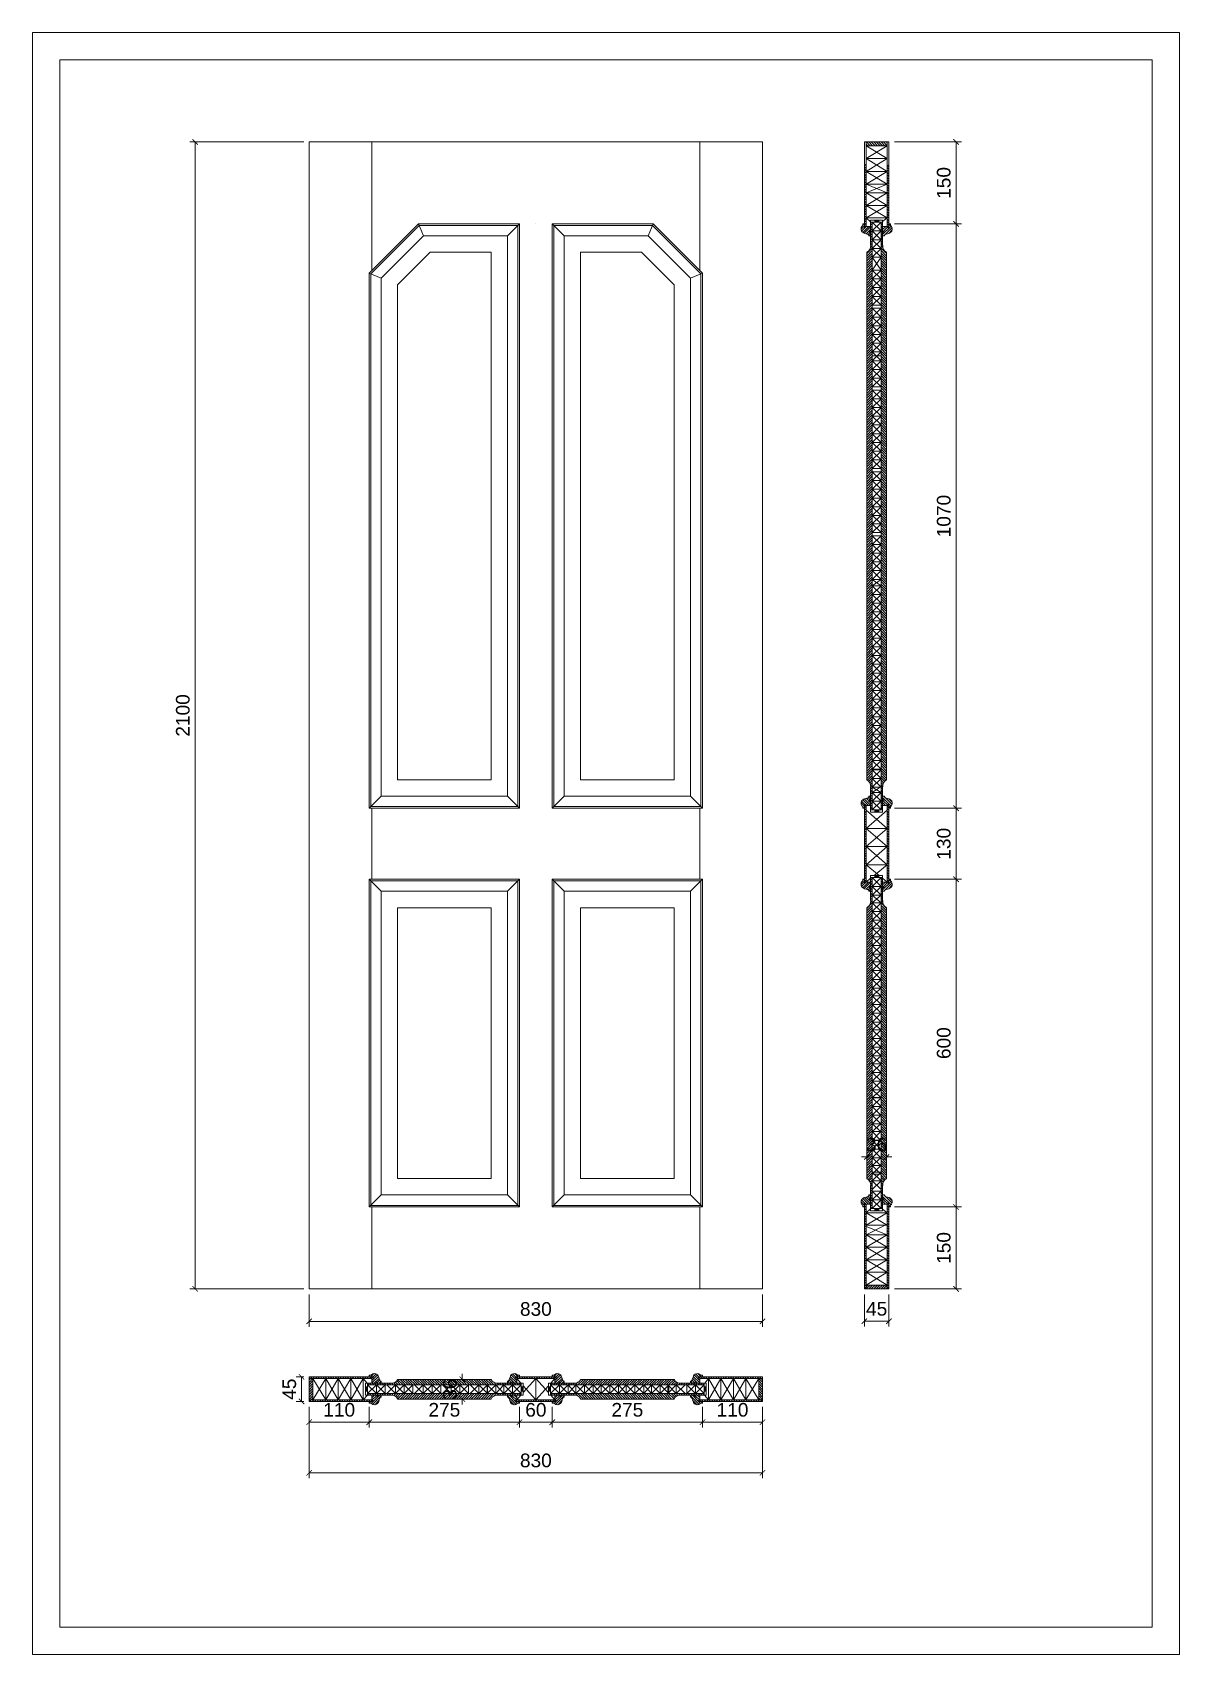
# Model space of a CAD drawing. Header units: millimetres. Extents: x 1821 to 3921, y 493 to 3463.
import ezdxf

# ---------------------------------------------------------------- set-up
doc = ezdxf.new("R2010")
doc.units = ezdxf.units.MM
for name, color, linetype, lineweight in [('Dim', 2, 'Continuous', 9), ('图框', 7, 'Continuous', 13), ('填充', 8, 'Continuous', 5), ('标准家私', 4, 'Continuous', 20), ('标注', 2, 'Continuous', 9)]:
    doc.layers.add(name, color=color, linetype=linetype, lineweight=lineweight)
doc.styles.get("Standard").update_dxf_attribs({"font": 'arial.ttf'})
pattern_1 = [(45, (-35817.922, -61058.6704), (-2.24506403, 2.24506403), [])]
pattern_2 = [(45, (-1848.687, 3133.027), (-2.245064, 2.245064), [])]
pattern_3 = [(135, (7333.3697, 3133.027), (2.245064, 2.245064), [])]
pattern_4 = [(315, (5520.3607, 7398.5755), (2.245064, 2.245064), [])]
pattern_5 = [(315, (-35817.922, -61120.422), (2.24506403, 2.24506403), [])]
pattern_6 = [(225, (42550.396, -61120.422), (-2.24506403, 2.24506403), [])]

msp = doc.modelspace()

# ---------------------------------------------------------------- texts
at = {"layer": 'Dim', "color": 0, "insert": (2585.1, 978.9), "char_height": 25, "attachment_point": 5, "rotation": 90}
msp.add_mtext('36', dxfattribs=at)
at = {"layer": '标注', "color": 0, "char_height": 25, "attachment_point": 5, "rotation": 90}
for s, insert in [('150', (3489.1, 3187.5)), ('1070', (3489.1, 2577.5)), ('2100', (2096.1, 2212.5)), ('130', (3489.1, 1977.5)), ('600', (3489.1, 1612.5)), ('150', (3489.1, 1237.5)), ('45', (2291, 978.9))]:
    msp.add_mtext(s, dxfattribs=dict(at, insert=insert))
at = {"layer": '标注', "color": 0, "char_height": 25, "attachment_point": 5}
for s, insert in [('36', (3366.2, 1426.6)), ('830', (2742.3, 1125.6)), ('45', (3366.2, 1125.9)), ('110', (2382.3, 941)), ('275', (2574.8, 941)), ('60', (2742.3, 941)), ('275', (2909.8, 941)), ('110', (3102.3, 941)), ('830', (2742.3, 848.3))]:
    msp.add_mtext(s, dxfattribs=dict(at, insert=insert))

# ---------------------------------------------------------------- blocks, each defined once
blk = doc.blocks.new('_ArchTick')
at = {"color": 0, "linetype": 'ByBlock', "const_width": 0.15}
blk.add_lwpolyline([(-0.5, -0.5), (0.5, 0.5)], dxfattribs=at)

# ---------------------------------------------------------------- hatches: boundary and pattern name
at = {"layer": '填充'}
h = msp.add_hatch(dxfattribs=at)
h.set_pattern_fill('ANSI31', color=0, angle=-90, style=0)
h.set_pattern_definition([(315, (5520.3607, 7438.5755), (2.245064, 2.245064), [])])
h.paths.add_polyline_path([(3346.7, 3262.5), (3346.7, 3255.5), (3385.7, 3255.5), (3385.7, 3262.5)])
h = msp.add_hatch(dxfattribs=at)
h.set_pattern_fill('ANSI31', color=0, angle=-90, style=0)
h.set_pattern_definition(pattern_4)
h.paths.add_polyline_path([(3343.7, 3107.5), (3346.7, 3107.5), (3346.7, 3222.5), (3343.7, 3222.5)])
h = msp.add_hatch(dxfattribs=at)
h.set_pattern_fill('ANSI31', color=0, angle=-90, style=0)
h.set_pattern_definition(pattern_4)
h.paths.add_polyline_path([(3385.7, 3107.5), (3388.7, 3107.5), (3388.7, 3222.5), (3385.7, 3222.5)])
h = msp.add_hatch(dxfattribs=at)
h.set_pattern_fill('ANSI31', color=0, angle=-90, style=0)
h.set_pattern_definition([(45, (-35817.922, 65545.3796), (2.24506403, -2.24506403), [])])
h.paths.add_polyline_path([(3345.7, 3105.4), (3345.7, 3107.4), (3355.2, 3107.4), (3355.2, 3099.2), (3353.2, 3099.2), (3353.2, 3097.2), (3355.2, 3097.2), (3355.2, 3093.4), (3355.2, 3090.4), (3351.7, 3090.4, 0.321734), (3349.1, 3093.8, 0.019475), (3344, 3095.1, -0.617514), (3340.7, 3109.4), (3340.7, 3112.4), (3343.7, 3112.4), (3343.7, 3107.4), (3343.7, 3105.4)])
h.paths.add_polyline_path([(3379.2, 3099.2), (3377.2, 3099.2), (3377.2, 3107.4), (3386.7, 3107.4), (3386.7, 3105.4), (3388.7, 3105.4), (3388.7, 3107.4), (3388.7, 3112.4), (3391.7, 3112.4), (3391.7, 3109.4, -0.617514), (3388.5, 3095.1, 0.019475), (3383.4, 3093.8, 0.321734), (3380.7, 3090.4), (3377.2, 3090.4), (3377.2, 3096), (3377.2, 3097.2), (3379.2, 3097.2)])
h = msp.add_hatch(dxfattribs=at)
h.set_pattern_fill('ANSI31', color=0, angle=-90, style=0)
h.set_pattern_definition(pattern_6)
h.paths.add_polyline_path([(3348.2, 3060.5, 0.323873), (3355.2, 3073.5), (3355.2, 3107.5), (3355.2, 3115.5), (3358.2, 3115.5), (3358.2, 2039.5), (3355.2, 2039.5), (3355.2, 2047.5), (3355.2, 2061.5), (3355.2, 2070.5), (3355.2, 2081.6, 0.323873), (3348.2, 2094.5)])
h = msp.add_hatch(dxfattribs=at)
h.set_pattern_fill('ANSI31', color=0, angle=-90, style=0)
h.set_pattern_definition(pattern_5)
h.paths.add_polyline_path([(3384.2, 3060.5, -0.323873), (3377.2, 3073.5), (3377.2, 3107.5), (3377.2, 3115.5), (3374.2, 3115.5), (3374.2, 2039.5), (3377.2, 2039.5), (3377.2, 2047.5), (3377.2, 2061.5), (3377.2, 2070.5), (3377.2, 2081.6, -0.323873), (3384.2, 2094.5)])
h = msp.add_hatch(dxfattribs=at)
h.set_pattern_fill('ANSI31', color=0, angle=-90, style=0)
h.set_pattern_definition([(315, (-35817.922, -60390.2895), (2.24506403, 2.24506403), [])])
h.paths.add_polyline_path([(3345.7, 2049.7), (3345.7, 2047.7), (3355.2, 2047.7), (3355.2, 2055.8), (3353.2, 2055.8), (3353.2, 2057.8), (3355.2, 2057.8), (3355.2, 2061.7), (3355.2, 2064.7), (3351.7, 2064.7, -0.321734), (3349.1, 2061.3, -0.019475), (3344, 2060, 0.617514), (3340.7, 2045.7), (3340.7, 2042.7), (3343.7, 2042.7), (3343.7, 2047.7), (3343.7, 2049.7)])
h.paths.add_polyline_path([(3379.2, 2055.8), (3377.2, 2055.8), (3377.2, 2047.7), (3386.7, 2047.7), (3386.7, 2049.7), (3388.7, 2049.7), (3388.7, 2047.7), (3388.7, 2042.7), (3391.7, 2042.7), (3391.7, 2045.7, 0.617514), (3388.5, 2060, -0.019475), (3383.4, 2061.3, -0.321734), (3380.7, 2064.7), (3377.2, 2064.7), (3377.2, 2059.1), (3377.2, 2057.8), (3379.2, 2057.8)])
h = msp.add_hatch(dxfattribs=at)
h.set_pattern_fill('ANSI31', color=0, angle=-90, style=0)
h.set_pattern_definition(pattern_6)
h.paths.add_polyline_path([(3346.7, 2047.5), (3343.7, 2047.5), (3343.7, 1907.5), (3346.7, 1907.5)])
h = msp.add_hatch(dxfattribs=at)
h.set_pattern_fill('ANSI31', color=0, angle=-90, style=0)
h.set_pattern_definition(pattern_5)
h.paths.add_polyline_path([(3385.7, 2047.5), (3388.7, 2047.5), (3388.7, 1907.5), (3385.7, 1907.5)])
h = msp.add_hatch(dxfattribs=at)
h.set_pattern_fill('ANSI31', color=0, angle=-90, style=0)
h.set_pattern_definition([(45, (-35817.922, 64345.5138), (2.24506403, -2.24506403), [])])
h.paths.add_polyline_path([(3345.7, 1905.5), (3345.7, 1907.5), (3355.2, 1907.5), (3355.2, 1899.4), (3353.2, 1899.4), (3353.2, 1897.4), (3355.2, 1897.4), (3355.2, 1893.5), (3355.2, 1890.5), (3351.7, 1890.5, 0.321734), (3349.1, 1893.9, 0.019475), (3344, 1895.2, -0.617514), (3340.7, 1909.5), (3340.7, 1912.5), (3343.7, 1912.5), (3343.7, 1907.5), (3343.7, 1905.5)])
h.paths.add_polyline_path([(3379.2, 1899.4), (3377.2, 1899.4), (3377.2, 1907.5), (3386.7, 1907.5), (3386.7, 1905.5), (3388.7, 1905.5), (3388.7, 1907.5), (3388.7, 1912.5), (3391.7, 1912.5), (3391.7, 1909.5, -0.617514), (3388.5, 1895.2, 0.019475), (3383.4, 1893.9, 0.321734), (3380.7, 1890.5), (3377.2, 1890.5), (3377.2, 1896.1), (3377.2, 1897.4), (3379.2, 1897.4)])
h = msp.add_hatch(dxfattribs=at)
h.set_pattern_fill('ANSI31', color=0, angle=-90, style=0)
h.set_pattern_definition(pattern_6)
h.paths.add_polyline_path([(3348.2, 1860.5, 0.323873), (3355.2, 1873.5), (3355.2, 1907.5), (3355.2, 1907.5), (3355.2, 1915.5), (3358.2, 1915.5), (3358.2, 1309.5), (3355.2, 1309.5), (3355.2, 1317.5), (3355.2, 1331.5), (3355.2, 1340.5), (3355.2, 1351.6, 0.323873), (3348.2, 1364.5)])
h = msp.add_hatch(dxfattribs=at)
h.set_pattern_fill('ANSI31', color=0, angle=-90, style=0)
h.set_pattern_definition(pattern_5)
h.paths.add_polyline_path([(3384.2, 1860.5, -0.323873), (3377.2, 1873.5), (3377.2, 1907.5), (3377.2, 1907.5), (3377.2, 1915.5), (3374.2, 1915.5), (3374.2, 1309.5), (3377.2, 1309.5), (3377.2, 1317.5), (3377.2, 1331.5), (3377.2, 1340.5), (3377.2, 1351.6, -0.323873), (3384.2, 1364.5)])
h = msp.add_hatch(dxfattribs=at)
h.set_pattern_fill('ANSI31', color=0, angle=-90, style=0)
h.set_pattern_definition(pattern_5)
h.paths.add_polyline_path([(3345.7, 1319.5), (3345.7, 1317.5), (3355.2, 1317.5), (3355.2, 1325.7), (3353.2, 1325.7), (3353.2, 1327.7), (3355.2, 1327.7), (3355.2, 1331.5), (3355.2, 1334.5), (3351.7, 1334.5, -0.321734), (3349.1, 1331.2, -0.019475), (3344, 1329.9, 0.617514), (3340.7, 1315.5), (3340.7, 1312.5), (3343.7, 1312.5), (3343.7, 1317.5), (3343.7, 1319.5)])
h.paths.add_polyline_path([(3379.2, 1325.7), (3377.2, 1325.7), (3377.2, 1317.5), (3386.7, 1317.5), (3386.7, 1319.5), (3388.7, 1319.5), (3388.7, 1317.5), (3388.7, 1312.5), (3391.7, 1312.5), (3391.7, 1315.5, 0.617514), (3388.5, 1329.9, -0.019475), (3383.4, 1331.2, -0.321734), (3380.7, 1334.5), (3377.2, 1334.5), (3377.2, 1327.7), (3379.2, 1327.7)])
h = msp.add_hatch(dxfattribs=at)
h.set_pattern_fill('ANSI31', color=0, angle=-90, style=0)
h.set_pattern_definition(pattern_6)
h.paths.add_polyline_path([(3346.7, 1317.5), (3343.7, 1317.5), (3343.7, 1162.5), (3346.7, 1162.5)])
h = msp.add_hatch(dxfattribs=at)
h.set_pattern_fill('ANSI31', color=0, angle=-90, style=0)
h.set_pattern_definition(pattern_5)
h.paths.add_polyline_path([(3385.7, 1317.5), (3388.7, 1317.5), (3388.7, 1162.5), (3385.7, 1162.5)])
h = msp.add_hatch(dxfattribs=at)
h.set_pattern_fill('ANSI31', color=0, angle=-90, style=0)
h.set_pattern_definition([(45, (5520.3607, -3013.484), (2.245064, -2.245064), [])])
h.paths.add_polyline_path([(3346.7, 1162.5), (3346.7, 1169.5), (3385.7, 1169.5), (3385.7, 1162.5)])
h = msp.add_hatch(dxfattribs=at)
h.set_pattern_fill('ANSI31', color=0, style=0)
h.set_pattern_definition(pattern_2)
h.paths.add_polyline_path([(2442.3, 998.4), (2442.3, 1001.4), (2327.3, 1001.4), (2327.3, 998.4)])
h = msp.add_hatch(dxfattribs=at)
h.set_pattern_fill('ANSI31', color=0, style=0)
h.set_pattern_definition(pattern_2)
h.paths.add_polyline_path([(2327.3, 959.4), (2334.3, 959.4), (2334.3, 998.4), (2327.3, 998.4)])
h = msp.add_hatch(dxfattribs=at)
h.set_pattern_fill('ANSI31', color=0, style=0)
h.set_pattern_definition([(315, (-35817.922, 63016.477), (-2.24506403, -2.24506403), [])])
h.paths.add_polyline_path([(2434.3, 986.9), (2434.3, 989.9), (2442.3, 989.9), (2456.3, 989.9), (2476.4, 989.9, 0.323873), (2489.3, 996.9), (2660.3, 996.9, 0.323873), (2673.3, 989.9), (2707.3, 989.9), (2715.3, 989.9), (2715.3, 986.9)])
h = msp.add_hatch(dxfattribs=at)
h.set_pattern_fill('ANSI31', color=0, style=0)
h.set_pattern_definition(pattern_1)
h.paths.add_polyline_path([(2459.3, 967.9), (2452.5, 967.9), (2452.5, 965.9), (2450.5, 965.9), (2450.5, 967.9), (2442.3, 967.9), (2442.3, 958.4), (2444.3, 958.4), (2444.3, 956.4), (2442.3, 956.4), (2437.3, 956.4), (2437.3, 953.4), (2440.3, 953.4, 0.617514), (2454.7, 956.6, -0.020096), (2456, 961.9, -0.309197), (2459.3, 964.4)])
h.paths.add_polyline_path([(2440.3, 1004.4), (2437.3, 1004.4), (2437.3, 1001.4), (2442.3, 1001.4), (2444.3, 1001.4), (2444.3, 999.4), (2442.3, 999.4), (2442.3, 989.9), (2450.5, 989.9), (2450.5, 991.9), (2452.5, 991.9), (2452.5, 989.9), (2456.3, 989.9), (2459.3, 989.9), (2459.3, 993.4, -0.309197), (2456, 995.9, -0.020096), (2454.7, 1001.2, 0.617514)])
h = msp.add_hatch(dxfattribs=at)
h.set_pattern_fill('ANSI31', color=0, style=0)
h.set_pattern_definition([(135, (40967.606, -61058.6704), (2.24506403, 2.24506403), [])])
h.paths.add_polyline_path([(2690.3, 967.9), (2697.2, 967.9), (2697.2, 965.9), (2699.2, 965.9), (2699.2, 967.9), (2707.3, 967.9), (2707.3, 958.4), (2705.3, 958.4), (2705.3, 956.4), (2707.3, 956.4), (2712.3, 956.4), (2712.3, 953.4), (2709.3, 953.4, -0.617514), (2695, 956.6, 0.020096), (2693.6, 961.9, 0.309197), (2690.3, 964.4)])
h.paths.add_polyline_path([(2709.3, 1004.4), (2712.3, 1004.4), (2712.3, 1001.4), (2707.3, 1001.4), (2705.3, 1001.4), (2705.3, 999.4), (2707.3, 999.4), (2707.3, 989.9), (2699.2, 989.9), (2699.2, 991.9), (2697.2, 991.9), (2697.2, 989.9), (2693.3, 989.9), (2690.3, 989.9), (2690.3, 993.4, 0.309197), (2693.6, 995.9, 0.020096), (2695, 1001.2, -0.617514)])
h = msp.add_hatch(dxfattribs=at)
h.set_pattern_fill('ANSI31', color=0, style=0)
h.set_pattern_definition([(45, (-12780.56, 1024.3625), (-2.245064, 2.245064), [])])
h.paths.add_polyline_path([(2712.3, 1001.4), (2712.3, 998.4), (2772.3, 998.4), (2772.3, 1001.4), (2772.3, 1001.4)])
h.paths.add_polyline_path([(2712.3, 998.4), (2712.3, 1001.4), (2707.3, 1001.4), (2707.3, 998.4)])
h.paths.add_polyline_path([(2772.3, 1001.4), (2772.3, 998.4), (2777.3, 998.4), (2777.3, 1001.4)])
h.paths.add_polyline_path([(2712.3, 959.4), (2712.3, 956.4), (2772.3, 956.4), (2772.3, 959.4)])
h.paths.add_polyline_path([(2707.3, 959.4), (2707.3, 956.4), (2712.3, 956.4), (2712.3, 959.4)])
h.paths.add_polyline_path([(2772.3, 959.4), (2772.3, 956.4), (2777.3, 956.4), (2777.3, 959.4)])
h = msp.add_hatch(dxfattribs=at)
h.set_pattern_fill('ANSI31', color=0, style=0)
h.set_pattern_definition([(225, (41302.6047, 63016.477), (2.24506403, -2.24506403), [])])
h.paths.add_polyline_path([(3050.3, 986.9), (3050.3, 989.9), (3042.3, 989.9), (3028.3, 989.9), (3008.3, 989.9, -0.323873), (2995.3, 996.9), (2824.3, 996.9, -0.323873), (2811.4, 989.9), (2777.3, 989.9), (2769.3, 989.9), (2769.3, 986.9)])
h = msp.add_hatch(dxfattribs=at)
h.set_pattern_fill('ANSI31', color=0, style=0)
h.set_pattern_definition([(45, (-35482.9235, -61058.6704), (-2.24506403, 2.24506403), [])])
h.paths.add_polyline_path([(2794.3, 967.9), (2787.5, 967.9), (2787.5, 965.9), (2785.5, 965.9), (2785.5, 967.9), (2777.3, 967.9), (2777.3, 958.4), (2779.3, 958.4), (2779.3, 956.4), (2777.3, 956.4), (2772.3, 956.4), (2772.3, 953.4), (2775.3, 953.4, 0.617514), (2789.7, 956.6, -0.020096), (2791, 961.9, -0.309197), (2794.3, 964.4)])
h.paths.add_polyline_path([(2775.3, 1004.4), (2772.3, 1004.4), (2772.3, 1001.4), (2777.3, 1001.4), (2779.3, 1001.4), (2779.3, 999.4), (2777.3, 999.4), (2777.3, 989.9), (2785.5, 989.9), (2785.5, 991.9), (2787.5, 991.9), (2787.5, 989.9), (2791.3, 989.9), (2794.3, 989.9), (2794.3, 993.4, -0.309197), (2791, 995.9, -0.020096), (2789.7, 1001.2, 0.617514)])
h = msp.add_hatch(dxfattribs=at)
h.set_pattern_fill('ANSI31', color=0, style=0)
h.set_pattern_definition([(135, (41302.603, -61058.6704), (2.24506403, 2.24506403), [])])
h.paths.add_polyline_path([(3025.3, 967.9), (3032.2, 967.9), (3032.2, 965.9), (3034.2, 965.9), (3034.2, 967.9), (3042.3, 967.9), (3042.3, 958.4), (3040.3, 958.4), (3040.3, 956.4), (3042.3, 956.4), (3047.3, 956.4), (3047.3, 953.4), (3044.3, 953.4, -0.617514), (3030, 956.6, 0.020096), (3028.6, 961.9, 0.309197), (3025.3, 964.4)])
h.paths.add_polyline_path([(3044.3, 1004.4), (3047.3, 1004.4), (3047.3, 1001.4), (3042.3, 1001.4), (3040.3, 1001.4), (3040.3, 999.4), (3042.3, 999.4), (3042.3, 989.9), (3034.2, 989.9), (3034.2, 991.9), (3032.2, 991.9), (3032.2, 989.9), (3028.3, 989.9), (3025.3, 989.9), (3025.3, 993.4, 0.309197), (3028.6, 995.9, 0.020096), (3030, 1001.2, -0.617514)])
h = msp.add_hatch(dxfattribs=at)
h.set_pattern_fill('ANSI31', color=0, style=0)
h.set_pattern_definition(pattern_3)
h.paths.add_polyline_path([(3042.3, 998.4), (3042.3, 1001.4), (3157.3, 1001.4), (3157.3, 998.4)])
h = msp.add_hatch(dxfattribs=at)
h.set_pattern_fill('ANSI31', color=0, style=0)
h.set_pattern_definition(pattern_3)
h.paths.add_polyline_path([(3157.3, 959.4), (3150.3, 959.4), (3150.3, 998.4), (3157.3, 998.4)])
h = msp.add_hatch(dxfattribs=at)
h.set_pattern_fill('ANSI31', color=0, style=0)
h.set_pattern_definition(pattern_2)
h.paths.add_polyline_path([(2442.3, 956.4), (2442.3, 959.4), (2327.3, 959.4), (2327.3, 956.4)])
h = msp.add_hatch(dxfattribs=at)
h.set_pattern_fill('ANSI31', color=0, style=0)
h.set_pattern_definition(pattern_1)
h.paths.add_polyline_path([(2434.3, 970.9), (2434.3, 967.9), (2442.3, 967.9), (2456.3, 967.9), (2476.4, 967.9, -0.323873), (2489.3, 960.9), (2660.3, 960.9, -0.323873), (2673.3, 967.9), (2707.3, 967.9), (2715.3, 967.9), (2715.3, 970.9)])
h = msp.add_hatch(dxfattribs=at)
h.set_pattern_fill('ANSI31', color=0, style=0)
h.set_pattern_definition([(135, (41302.6047, -61058.6704), (2.24506403, 2.24506403), [])])
h.paths.add_polyline_path([(3050.3, 970.9), (3050.3, 967.9), (3042.3, 967.9), (3028.3, 967.9), (3008.3, 967.9, 0.323873), (2995.3, 960.9), (2824.3, 960.9, 0.323873), (2811.4, 967.9), (2777.3, 967.9), (2769.3, 967.9), (2769.3, 970.9)])
h = msp.add_hatch(dxfattribs=at)
h.set_pattern_fill('ANSI31', color=0, style=0)
h.set_pattern_definition(pattern_3)
h.paths.add_polyline_path([(3042.3, 956.4), (3042.3, 959.4), (3157.3, 959.4), (3157.3, 956.4)])
at = {"layer": '标准家私'}
for points in [[(3370.4, 3115.5), (3370.4, 3119.5), (3362.7, 3119.5), (3362.7, 3115.5)], [(3370.4, 3115.5), (3370.4, 3119.5), (3362.7, 3119.5), (3362.7, 3115.5)], [(3370.4, 2039.5), (3370.4, 2035.5), (3362.7, 2035.5), (3362.7, 2039.5)], [(3370.4, 1915.5), (3370.4, 1919.5), (3362.7, 1919.5), (3362.7, 1915.5)], [(3370.4, 1309.5), (3370.4, 1305.5), (3362.7, 1305.5), (3362.7, 1309.5)], [(2434.3, 983), (2430.3, 983), (2430.3, 975.4), (2434.3, 975.4)], [(2715.3, 983), (2719.3, 983), (2719.3, 975.4), (2715.3, 975.4)], [(2769.3, 983), (2765.3, 983), (2765.3, 975.4), (2769.3, 975.4)], [(3050.3, 983), (3054.3, 983), (3054.3, 975.4), (3050.3, 975.4)]]:
    msp.add_hatch(color=0, dxfattribs=at).paths.add_polyline_path(points)

# ---------------------------------------------------------------- linework, layer by layer
at = {"layer": 'Dim', "color": 0}
for p, q in [((2563, 996.9), (2617.6, 996.9)), ((2607.6, 996.9), (2607.6, 1006.9)), ((2563, 960.9), (2617.6, 960.9)), ((2607.6, 960.9), (2607.6, 950.9))]:
    msp.add_line(p, q, dxfattribs=at)
at = {"layer": '图框', "color": 0}
msp.add_lwpolyline([(1820.7, 3463), (1820.7, 493), (3920.7, 493), (3920.7, 3463)], close=True, dxfattribs=at)
at = {"layer": '图框', "color": 0, "lineweight": 20}
msp.add_lwpolyline([(1870.7, 3413), (1870.7, 543), (3870.7, 543), (3870.7, 3413)], close=True, dxfattribs=at)
at = {"layer": '填充', "color": 0}
for p, q in [((2442.3, 3027.5), (2442.3, 3262.5)), ((3042.3, 3027.5), (3042.3, 3262.5)), ((3385.7, 3232.1), (3346.7, 3255.5)), ((3385.7, 3255.5), (3346.7, 3232.1)), ((3385.7, 3232.1), (3346.7, 3232.1)), ((3385.7, 3208.6), (3346.7, 3232.1)), ((3385.7, 3232.1), (3346.7, 3208.6)), ((3385.7, 3208.6), (3346.7, 3208.6)), ((3385.7, 3185.1), (3346.7, 3208.6)), ((3385.7, 3208.6), (3346.7, 3185.1)), ((3385.7, 3185.1), (3346.7, 3185.1)), ((3385.7, 3185), (3346.7, 3169.6)), ((3346.7, 3185), (3385.7, 3169.6)), ((3385.7, 3169.6), (3346.7, 3169.6)), ((3385.7, 3146.1), (3346.7, 3169.6)), ((3385.7, 3169.6), (3346.7, 3146.1)), ((3385.7, 3146.1), (3346.7, 3146.1)), ((3385.7, 3146.1), (3346.7, 3123.6)), ((3385.7, 3123.6), (3346.7, 3146.1)), ((3355.2, 3116.1), (3346.7, 3123.6)), ((3385.7, 3123.6), (3346.7, 3123.6)), ((3385.7, 3123.6), (3377.2, 3116.7)), ((2440.3, 3021.3), (2528.6, 3109.5)), ((2527.4, 3112.5), (2536.5, 3090.5)), ((2528.6, 3109.5), (2709.3, 3109.5)), ((2690.3, 3090.5), (2712.3, 3112.5)), ((2709.3, 3109.5), (2709.3, 2045.5)), ((2712.3, 3112.5), (2712.3, 2042.5)), ((2742.3, 3112.5), (2742.3, 3112.5)), ((2794.3, 3090.5), (2772.3, 3112.5)), ((2775.3, 2045.5), (2775.3, 3109.5)), ((2775.3, 3109.5), (2956.1, 3109.5)), ((2948.2, 3090.5), (2957.3, 3112.5)), ((2956.1, 3109.5), (3044.3, 3021.3)), ((2957.3, 3112.5), (2957.3, 3112.5)), ((3374.2, 3099.6), (3358.2, 3115.5)), ((3358.2, 3099.6), (3374.2, 3115.5)), ((3374.2, 3099.6), (3358.2, 3099.6)), ((3374.2, 3083.6), (3358.2, 3099.6)), ((3358.2, 3083.6), (3374.2, 3099.6)), ((3374.2, 3083.6), (3358.2, 3083.6)), ((3374.2, 3067.6), (3358.2, 3083.6)), ((3358.2, 3067.6), (3374.2, 3083.6)), ((3374.2, 3067.6), (3358.2, 3067.6)), ((3374.2, 3051.6), (3358.2, 3067.6)), ((3358.2, 3051.6), (3374.2, 3067.6)), ((3374.2, 3051.6), (3358.2, 3051.6)), ((3374.2, 3027.7), (3358.2, 3051.6)), ((3358.2, 3027.7), (3374.2, 3051.6)), ((2437.3, 3022.5), (2459.3, 3013.4)), ((2440.3, 2045.5), (2440.3, 3021.3)), ((3025.3, 3013.4), (3047.3, 3022.5)), ((3044.3, 3021.3), (3044.3, 2045.5)), ((3047.3, 3018.3), (3047.3, 2042.5)), ((3374.2, 3027.7), (3358.2, 3027.7)), ((3374.2, 3027.7), (3358.2, 3027.7)), ((3374.2, 3011.8), (3358.2, 3027.7)), ((3358.2, 3011.8), (3374.2, 3027.7)), ((3374.2, 3011.8), (3358.2, 3011.8)), ((3374.2, 2995.8), (3358.2, 3011.8)), ((3358.2, 2995.8), (3374.2, 3011.8)), ((3374.2, 2995.8), (3358.2, 2995.8)), ((3374.2, 2995.8), (3358.2, 2995.8)), ((3374.2, 2979.8), (3358.2, 2995.8)), ((3358.2, 2979.8), (3374.2, 2995.8)), ((3374.2, 2979.8), (3358.2, 2979.8)), ((3374.2, 2963.8), (3358.2, 2979.8)), ((3358.2, 2963.8), (3374.2, 2979.8)), ((3374.2, 2963.8), (3358.2, 2963.8)), ((3374.2, 2957.9), (3358.2, 2957.9)), ((3374.2, 2941.9), (3358.2, 2957.9)), ((3358.2, 2941.9), (3374.2, 2957.9)), ((3374.2, 2941.9), (3358.2, 2941.9)), ((3374.2, 2926), (3358.2, 2941.9)), ((3358.2, 2926), (3374.2, 2941.9)), ((3374.2, 2926), (3358.2, 2926)), ((3374.2, 2910), (3358.2, 2926)), ((3358.2, 2910), (3374.2, 2926)), ((3374.2, 2910), (3358.2, 2910)), ((3374.2, 2894), (3358.2, 2910)), ((3358.2, 2894), (3374.2, 2910)), ((3374.2, 2894), (3358.2, 2894)), ((3374.2, 2878), (3358.2, 2894)), ((3358.2, 2878), (3374.2, 2894)), ((3374.2, 2878), (3358.2, 2878)), ((3374.2, 2862), (3358.2, 2878)), ((3358.2, 2862), (3374.2, 2878)), ((3374.2, 2870.9), (3358.2, 2870.9)), ((3374.2, 2862), (3358.2, 2862)), ((3374.2, 2846.1), (3358.2, 2862)), ((3358.2, 2846.1), (3374.2, 2862)), ((3374.2, 2846.1), (3358.2, 2846.1)), ((3374.2, 2846.1), (3358.2, 2846.1)), ((3374.2, 2830.1), (3358.2, 2846.1)), ((3358.2, 2830.1), (3374.2, 2846.1)), ((3374.2, 2830.1), (3358.2, 2830.1)), ((3374.2, 2814.1), (3358.2, 2830.1)), ((3358.2, 2814.1), (3374.2, 2830.1)), ((3374.2, 2814.1), (3358.2, 2814.1)), ((3374.2, 2808.2), (3358.2, 2808.2)), ((3374.2, 2792.2), (3358.2, 2808.2)), ((3358.2, 2792.2), (3374.2, 2808.2)), ((3374.2, 2792.2), (3358.2, 2792.2)), ((3374.2, 2776.3), (3358.2, 2792.2)), ((3358.2, 2776.3), (3374.2, 2792.2)), ((3374.2, 2776.3), (3358.2, 2776.3)), ((3374.2, 2760.3), (3358.2, 2776.3)), ((3358.2, 2760.3), (3374.2, 2776.3)), ((3374.2, 2760.3), (3358.2, 2760.3)), ((3374.2, 2744.3), (3358.2, 2760.3)), ((3358.2, 2744.3), (3374.2, 2760.3)), ((3374.2, 2744.3), (3358.2, 2744.3)), ((3374.2, 2728.3), (3358.2, 2744.3)), ((3358.2, 2728.3), (3374.2, 2744.3)), ((2437.3, 2707.5), (2437.3, 2707.5)), ((2772.3, 2707.5), (2772.3, 2707.5)), ((3374.2, 2728.3), (3358.2, 2728.3)), ((3374.2, 2712.3), (3358.2, 2728.3)), ((3358.2, 2712.3), (3374.2, 2728.3)), ((3374.2, 2712.3), (3358.2, 2712.3)), ((3374.2, 2696.4), (3358.2, 2712.3)), ((3358.2, 2696.4), (3374.2, 2712.3)), ((3374.2, 2696.4), (3358.2, 2696.4)), ((3374.2, 2696.4), (3358.2, 2696.4)), ((3374.2, 2680.4), (3358.2, 2696.4)), ((3358.2, 2680.4), (3374.2, 2696.4)), ((3374.2, 2680.4), (3358.2, 2680.4)), ((3374.2, 2664.4), (3358.2, 2680.4)), ((3358.2, 2664.4), (3374.2, 2680.4)), ((3374.2, 2664.4), (3358.2, 2664.4)), ((3374.2, 2658.5), (3358.2, 2658.5)), ((3374.2, 2642.5), (3358.2, 2658.5)), ((3358.2, 2642.5), (3374.2, 2658.5)), ((3374.2, 2642.5), (3358.2, 2642.5)), ((3374.2, 2626.5), (3358.2, 2642.5)), ((3358.2, 2626.5), (3374.2, 2642.5)), ((3374.2, 2626.5), (3358.2, 2626.5)), ((3374.2, 2610.6), (3358.2, 2626.5)), ((3358.2, 2610.6), (3374.2, 2626.5)), ((3374.2, 2610.6), (3358.2, 2610.6)), ((3374.2, 2594.6), (3358.2, 2610.6)), ((3358.2, 2594.6), (3374.2, 2610.6)), ((3374.2, 2594.6), (3358.2, 2594.6)), ((3374.2, 2578.6), (3358.2, 2594.6)), ((3358.2, 2578.6), (3374.2, 2594.6)), ((3374.2, 2563.4), (3358.2, 2579.4)), ((3358.2, 2563.4), (3374.2, 2579.4)), ((3374.2, 2578.6), (3358.2, 2578.6)), ((3374.2, 2563.4), (3358.2, 2563.4)), ((3374.2, 2547.4), (3358.2, 2563.4)), ((3358.2, 2547.4), (3374.2, 2563.4)), ((3374.2, 2547.4), (3358.2, 2547.4)), ((3374.2, 2541.5), (3358.2, 2541.5)), ((3374.2, 2525.5), (3358.2, 2541.5)), ((3358.2, 2525.5), (3374.2, 2541.5)), ((3374.2, 2525.5), (3358.2, 2525.5)), ((3374.2, 2509.6), (3358.2, 2525.5)), ((3358.2, 2509.6), (3374.2, 2525.5)), ((3374.2, 2509.6), (3358.2, 2509.6)), ((3374.2, 2493.6), (3358.2, 2509.6)), ((3358.2, 2493.6), (3374.2, 2509.6)), ((3374.2, 2493.6), (3358.2, 2493.6)), ((3374.2, 2477.6), (3358.2, 2493.6)), ((3358.2, 2477.6), (3374.2, 2493.6)), ((3374.2, 2477.6), (3358.2, 2477.6)), ((3374.2, 2461.6), (3358.2, 2477.6)), ((3358.2, 2461.6), (3374.2, 2477.6)), ((3374.2, 2461.6), (3358.2, 2461.6)), ((3374.2, 2461.6), (3358.2, 2449.9)), ((3358.2, 2461.6), (3374.2, 2449.9)), ((3374.2, 2449.9), (3358.2, 2449.9)), ((3374.2, 2433.9), (3358.2, 2449.9)), ((3358.2, 2433.9), (3374.2, 2449.9)), ((3374.2, 2433.9), (3358.2, 2433.9)), ((3374.2, 2417.9), (3358.2, 2433.9)), ((3358.2, 2417.9), (3374.2, 2433.9)), ((3374.2, 2417.9), (3358.2, 2417.9)), ((3374.2, 2401.9), (3358.2, 2417.9)), ((3358.2, 2401.9), (3374.2, 2417.9)), ((3374.2, 2401.9), (3358.2, 2401.9)), ((3374.2, 2386), (3358.2, 2401.9)), ((3358.2, 2386), (3374.2, 2401.9)), ((3374.2, 2386), (3358.2, 2386)), ((3374.2, 2370), (3358.2, 2386)), ((3358.2, 2370), (3374.2, 2386)), ((3374.2, 2370), (3358.2, 2370)), ((3374.2, 2354), (3358.2, 2370)), ((3358.2, 2354), (3374.2, 2370)), ((3374.2, 2354), (3358.2, 2354)), ((3374.2, 2338), (3358.2, 2354)), ((3358.2, 2338), (3374.2, 2354)), ((3374.2, 2338), (3358.2, 2338)), ((3374.2, 2322), (3358.2, 2338)), ((3358.2, 2322), (3374.2, 2338)), ((3374.2, 2322), (3358.2, 2322)), ((3374.2, 2306.1), (3358.2, 2322)), ((3358.2, 2306.1), (3374.2, 2322)), ((3374.2, 2306.1), (3358.2, 2306.1)), ((3374.2, 2290.1), (3358.2, 2306.1)), ((3358.2, 2290.1), (3374.2, 2306.1)), ((3374.2, 2290.1), (3358.2, 2290.1)), ((3374.2, 2274.1), (3358.2, 2290.1)), ((3358.2, 2274.1), (3374.2, 2290.1)), ((3374.2, 2274.1), (3358.2, 2274.1)), ((3374.2, 2258.1), (3358.2, 2274.1)), ((3358.2, 2258.1), (3374.2, 2274.1)), ((3374.2, 2258.1), (3358.2, 2258.1)), ((3374.2, 2242.2), (3358.2, 2258.1)), ((3358.2, 2242.2), (3374.2, 2258.1)), ((3374.2, 2242.2), (3358.2, 2242.2)), ((3374.2, 2226.2), (3358.2, 2242.2)), ((3358.2, 2226.2), (3374.2, 2242.2)), ((3374.2, 2226.2), (3358.2, 2226.2)), ((3374.2, 2210.2), (3358.2, 2226.2)), ((3358.2, 2210.2), (3374.2, 2226.2)), ((3374.2, 2210.2), (3358.2, 2210.2)), ((3374.2, 2194.2), (3358.2, 2210.2)), ((3358.2, 2194.2), (3374.2, 2210.2)), ((3374.2, 2194.2), (3358.2, 2194.2)), ((3374.2, 2178.2), (3358.2, 2194.2)), ((3358.2, 2178.2), (3374.2, 2194.2)), ((3374.2, 2178.2), (3358.2, 2178.2)), ((3374.2, 2162.3), (3358.2, 2178.2)), ((3358.2, 2162.3), (3374.2, 2178.2)), ((3374.2, 2162.3), (3358.2, 2162.3)), ((3374.2, 2146.3), (3358.2, 2162.3)), ((3358.2, 2146.3), (3374.2, 2162.3)), ((3374.2, 2146.3), (3358.2, 2146.3)), ((3374.2, 2130.3), (3358.2, 2146.3)), ((3358.2, 2130.3), (3374.2, 2146.3)), ((3374.2, 2130.3), (3358.2, 2130.3)), ((3374.2, 2114.3), (3358.2, 2130.3)), ((3358.2, 2114.3), (3374.2, 2130.3)), ((3374.2, 2114.3), (3358.2, 2114.3)), ((3374.2, 2113.1), (3358.2, 2113.1)), ((3374.2, 2097.1), (3358.2, 2113.1)), ((3358.2, 2097.1), (3374.2, 2113.1)), ((3374.2, 2097.1), (3358.2, 2097.1)), ((3374.2, 2081.1), (3358.2, 2097.1)), ((3358.2, 2081.1), (3374.2, 2097.1)), ((3374.2, 2081.1), (3358.2, 2081.1)), ((3374.2, 2071.5), (3358.2, 2081.1)), ((3372.6, 2081.1), (3358.2, 2071.5)), ((2437.3, 2042.5), (2459.3, 2064.5)), ((2690.3, 2064.5), (2712.3, 2042.5)), ((2772.3, 2042.5), (2794.3, 2064.5)), ((3025.3, 2064.5), (3047.3, 2042.5)), ((3374.2, 2071.5), (3358.2, 2055.5)), ((3358.2, 2071.5), (3374.2, 2055.5)), ((3374.2, 2071.5), (3358.2, 2071.5)), ((3374.2, 2055.5), (3358.2, 2039.5)), ((3358.2, 2055.5), (3374.2, 2039.5)), ((3374.2, 2055.5), (3358.2, 2055.5)), ((2709.3, 2045.5), (2440.3, 2045.5)), ((2442.3, 2042.5), (2442.3, 1912.5)), ((2712.3, 2042.5), (2442.3, 2042.5)), ((3044.3, 2045.5), (2775.3, 2045.5)), ((3047.3, 2042.5), (2777.3, 2042.5)), ((3042.3, 1912.5), (3042.3, 2042.5)), ((3346.7, 2005.6), (3385.7, 2038.9)), ((3346.7, 2038.9), (3385.7, 2005.6)), ((3346.7, 1972.3), (3385.7, 2005.6)), ((3385.7, 2005.6), (3346.7, 2005.6)), ((3346.7, 2005.6), (3385.7, 1972.3)), ((3385.7, 2005.6), (3346.7, 2005.6)), ((3346.7, 2005.6), (3382.1, 2005.6)), ((3346.7, 1939), (3385.7, 1972.3)), ((3385.7, 1972.3), (3346.7, 1972.3)), ((3346.7, 1972.3), (3385.7, 1939)), ((3385.7, 1972.3), (3346.7, 1972.3)), ((3346.7, 1972.3), (3382.1, 1972.3)), ((3385.7, 1939), (3346.7, 1939)), ((3370.9, 1919.5), (3346.7, 1939)), ((3346.7, 1939), (3382.1, 1939)), ((3385.7, 1939), (3361.6, 1919.5)), ((2437.3, 1912.5), (2437.3, 1912.5)), ((2437.3, 1912.5), (2459.3, 1890.5)), ((2440.3, 1909.5), (2709.3, 1909.5)), ((2440.3, 1315.5), (2440.3, 1909.5)), ((2690.3, 1890.5), (2712.3, 1912.5)), ((2709.3, 1909.5), (2709.3, 1315.5)), ((2712.3, 1912.5), (2712.3, 1312.5)), ((2772.3, 1912.5), (3047.3, 1912.5)), ((2772.3, 1912.5), (2772.3, 1912.5)), ((2772.3, 1912.5), (2794.3, 1890.5)), ((2775.3, 1909.5), (3044.3, 1909.5)), ((2775.3, 1315.5), (2775.3, 1909.5)), ((3025.3, 1890.5), (3047.3, 1912.5)), ((3044.3, 1909.5), (3044.3, 1315.5)), ((3047.3, 1912.5), (3047.3, 1312.5)), ((3355.2, 1914.4), (3346.7, 1907.5)), ((3374.2, 1899.6), (3358.2, 1915.5)), ((3358.2, 1899.6), (3374.2, 1915.5)), ((3385.7, 1907.5), (3377.2, 1914.4)), ((3374.2, 1899.6), (3358.2, 1899.6)), ((3358.2, 1883.6), (3374.2, 1899.6)), ((3374.2, 1883.6), (3358.2, 1899.6)), ((3374.2, 1883.6), (3358.2, 1883.6)), ((3358.2, 1883.6), (3374.2, 1869.4)), ((3374.2, 1883.6), (3358.2, 1869.4)), ((3358.2, 1869.4), (3374.2, 1853.4)), ((3374.2, 1869.4), (3358.2, 1853.4)), ((3374.2, 1869.4), (3358.2, 1869.4)), ((3374.2, 1869.4), (3358.2, 1869.4)), ((3374.2, 1869.4), (3358.2, 1869.4)), ((3374.2, 1869.4), (3358.2, 1869.4)), ((3374.2, 1853.4), (3358.2, 1853.4)), ((3374.2, 1853.4), (3358.2, 1853.4)), ((3374.2, 1853.4), (3358.2, 1853.4)), ((3374.2, 1853.4), (3358.2, 1853.4)), ((3374.2, 1853.4), (3358.2, 1853.4)), ((3358.2, 1837.4), (3374.2, 1853.4)), ((3374.2, 1837.4), (3358.2, 1853.4)), ((3374.2, 1837.4), (3358.2, 1837.4)), ((3358.2, 1837.4), (3374.2, 1823.3)), ((3374.2, 1837.4), (3358.2, 1823.3)), ((3374.2, 1823.3), (3358.2, 1823.3)), ((3374.2, 1823.3), (3358.2, 1823.3)), ((3358.2, 1823.2), (3374.2, 1807.3)), ((3374.2, 1823.2), (3358.2, 1807.3)), ((3374.2, 1823.2), (3358.2, 1823.2)), ((3374.2, 1823.2), (3358.2, 1823.2)), ((3374.2, 1807.3), (3358.2, 1807.3)), ((3374.2, 1807.3), (3358.2, 1807.3)), ((3374.2, 1807.3), (3358.2, 1807.3)), ((3374.2, 1807.3), (3358.2, 1807.3)), ((3358.2, 1807.3), (3374.2, 1791.3)), ((3374.2, 1807.3), (3358.2, 1791.3)), ((3374.2, 1807.3), (3358.2, 1807.3)), ((3374.2, 1807.3), (3358.2, 1807.3)), ((3374.2, 1807.3), (3358.2, 1807.3)), ((3374.2, 1807.3), (3358.2, 1807.3)), ((3374.2, 1791.3), (3358.2, 1791.3)), ((3374.2, 1791.3), (3358.2, 1791.3)), ((3374.2, 1791.3), (3358.2, 1791.3)), ((3374.2, 1791.3), (3358.2, 1791.3)), ((3374.2, 1791.3), (3358.2, 1791.3)), ((3358.2, 1775.3), (3374.2, 1791.3)), ((3374.2, 1775.3), (3358.2, 1791.3)), ((3374.2, 1775.3), (3358.2, 1775.3)), ((3358.2, 1775.3), (3374.2, 1761.2)), ((3374.2, 1775.3), (3358.2, 1761.2)), ((3374.2, 1761.2), (3358.2, 1761.2)), ((3374.2, 1761.2), (3358.2, 1761.2)), ((3358.2, 1761.1), (3374.2, 1745.2)), ((3374.2, 1761.1), (3358.2, 1745.2)), ((3374.2, 1761.1), (3358.2, 1761.1)), ((3374.2, 1761.1), (3358.2, 1761.1)), ((3374.2, 1745.2), (3358.2, 1745.2)), ((3374.2, 1745.2), (3358.2, 1745.2)), ((3374.2, 1745.2), (3358.2, 1745.2)), ((3374.2, 1745.2), (3358.2, 1745.2)), ((3358.2, 1745.2), (3374.2, 1729.2)), ((3374.2, 1745.2), (3358.2, 1729.2)), ((3374.2, 1745.2), (3358.2, 1745.2)), ((3374.2, 1745.2), (3358.2, 1745.2)), ((3374.2, 1745.2), (3358.2, 1745.2)), ((3374.2, 1745.2), (3358.2, 1745.2)), ((3374.2, 1729.2), (3358.2, 1729.2)), ((3374.2, 1729.2), (3358.2, 1729.2)), ((3374.2, 1729.2), (3358.2, 1729.2)), ((3374.2, 1729.2), (3358.2, 1729.2)), ((3374.2, 1729.2), (3358.2, 1729.2)), ((3358.2, 1713.2), (3374.2, 1729.2)), ((3374.2, 1713.2), (3358.2, 1729.2)), ((3374.2, 1713.2), (3358.2, 1713.2)), ((3358.2, 1713.2), (3374.2, 1699)), ((3374.2, 1713.2), (3358.2, 1699)), ((3358.2, 1699), (3374.2, 1683)), ((3374.2, 1699), (3358.2, 1683)), ((3374.2, 1699), (3358.2, 1699)), ((3374.2, 1699), (3358.2, 1699)), ((3374.2, 1699), (3358.2, 1699)), ((3374.2, 1699), (3358.2, 1699)), ((3374.2, 1683.1), (3358.2, 1683.1)), ((3374.2, 1683.1), (3358.2, 1683.1)), ((3374.2, 1683.1), (3358.2, 1683.1)), ((3374.2, 1683), (3358.2, 1683)), ((3374.2, 1683), (3358.2, 1683)), ((3374.2, 1683), (3358.2, 1683)), ((3358.2, 1683), (3374.2, 1667.1)), ((3374.2, 1683), (3358.2, 1667.1)), ((3374.2, 1683), (3358.2, 1683)), ((3374.2, 1683), (3358.2, 1683)), ((3374.2, 1667.1), (3358.2, 1667.1)), ((3374.2, 1667.1), (3358.2, 1667.1)), ((3374.2, 1667.1), (3358.2, 1667.1)), ((3374.2, 1667.1), (3358.2, 1667.1)), ((3374.2, 1667.1), (3358.2, 1667.1)), ((3358.2, 1651.1), (3374.2, 1667.1)), ((3374.2, 1651.1), (3358.2, 1667.1)), ((3374.2, 1651.1), (3358.2, 1651.1)), ((3358.2, 1651.1), (3374.2, 1636.9)), ((3374.2, 1651.1), (3358.2, 1636.9)), ((3358.2, 1636.9), (3374.2, 1620.9)), ((3374.2, 1636.9), (3358.2, 1620.9)), ((3374.2, 1636.9), (3358.2, 1636.9)), ((3374.2, 1636.9), (3358.2, 1636.9)), ((3374.2, 1636.9), (3358.2, 1636.9)), ((3374.2, 1636.9), (3358.2, 1636.9)), ((3374.2, 1620.9), (3358.2, 1620.9)), ((3374.2, 1620.9), (3358.2, 1620.9)), ((3374.2, 1620.9), (3358.2, 1620.9)), ((3374.2, 1620.9), (3358.2, 1620.9)), ((3358.2, 1620.9), (3374.2, 1604.9)), ((3374.2, 1620.9), (3358.2, 1604.9)), ((3374.2, 1620.9), (3358.2, 1620.9)), ((3374.2, 1620.9), (3358.2, 1620.9)), ((3374.2, 1620.9), (3358.2, 1620.9)), ((3374.2, 1620.9), (3358.2, 1620.9)), ((3374.2, 1605), (3358.2, 1605)), ((3374.2, 1605), (3358.2, 1605)), ((3358.2, 1589), (3374.2, 1605)), ((3374.2, 1589), (3358.2, 1605)), ((3374.2, 1604.9), (3358.2, 1604.9)), ((3374.2, 1604.9), (3358.2, 1604.9)), ((3374.2, 1604.9), (3358.2, 1604.9)), ((3374.2, 1589), (3358.2, 1589)), ((3358.2, 1589), (3374.2, 1574.8)), ((3374.2, 1589), (3358.2, 1574.8)), ((3358.2, 1574.8), (3374.2, 1558.8)), ((3374.2, 1574.8), (3358.2, 1558.8)), ((3374.2, 1574.8), (3358.2, 1574.8)), ((3374.2, 1574.8), (3358.2, 1574.8)), ((3374.2, 1574.8), (3358.2, 1574.8)), ((3374.2, 1574.8), (3358.2, 1574.8)), ((3374.2, 1558.8), (3358.2, 1558.8)), ((3374.2, 1558.8), (3358.2, 1558.8)), ((3374.2, 1558.8), (3358.2, 1558.8)), ((3374.2, 1558.8), (3358.2, 1558.8)), ((3358.2, 1558.8), (3374.2, 1542.8)), ((3374.2, 1558.8), (3358.2, 1542.8)), ((3374.2, 1558.8), (3358.2, 1558.8)), ((3374.2, 1558.8), (3358.2, 1558.8)), ((3374.2, 1558.8), (3358.2, 1558.8)), ((3374.2, 1558.8), (3358.2, 1558.8)), ((3374.2, 1542.8), (3358.2, 1542.8)), ((3374.2, 1542.8), (3358.2, 1542.8)), ((3374.2, 1542.8), (3358.2, 1542.8)), ((3374.2, 1542.8), (3358.2, 1542.8)), ((3374.2, 1542.8), (3358.2, 1542.8)), ((3358.2, 1526.8), (3374.2, 1542.8)), ((3374.2, 1526.8), (3358.2, 1542.8)), ((3374.2, 1526.8), (3358.2, 1526.8)), ((3358.2, 1526.8), (3374.2, 1512.7)), ((3374.2, 1526.8), (3358.2, 1512.7)), ((3358.1, 1496.7), (3374.1, 1480.7)), ((3374.1, 1496.7), (3358.1, 1480.7)), ((3374.1, 1496.7), (3358.1, 1496.7)), ((3374.1, 1496.7), (3358.1, 1496.7)), ((3374.1, 1496.7), (3358.1, 1496.7)), ((3374.1, 1496.7), (3358.1, 1496.7)), ((3374.2, 1512.7), (3358.2, 1512.7)), ((3374.2, 1512.7), (3358.2, 1512.7)), ((3358.2, 1512.6), (3374.2, 1496.7)), ((3374.2, 1512.6), (3358.2, 1496.7)), ((3374.2, 1512.6), (3358.2, 1512.6)), ((3374.2, 1512.6), (3358.2, 1512.6)), ((3374.2, 1496.7), (3358.2, 1496.7)), ((3374.2, 1496.7), (3358.2, 1496.7)), ((3374.2, 1496.7), (3358.2, 1496.7)), ((3374.2, 1496.7), (3358.2, 1496.7)), ((3374.1, 1480.7), (3358.1, 1480.7)), ((3374.1, 1480.7), (3358.1, 1480.7)), ((3374.1, 1480.7), (3358.1, 1480.7)), ((3374.1, 1480.7), (3358.1, 1480.7)), ((3374.1, 1480.7), (3358.1, 1480.7)), ((3358.1, 1464.7), (3374.1, 1480.7)), ((3374.1, 1464.7), (3358.1, 1480.7)), ((3374.1, 1464.7), (3358.1, 1464.7)), ((3358.1, 1464.7), (3374.1, 1450.6)), ((3374.1, 1464.7), (3358.1, 1450.6)), ((3374.1, 1450.6), (3358.1, 1450.6)), ((3374.1, 1450.6), (3358.1, 1450.6)), ((3358.1, 1450.5), (3374.1, 1434.5)), ((3374.1, 1450.5), (3358.1, 1434.5)), ((3374.1, 1450.5), (3358.1, 1450.5)), ((3374.1, 1450.5), (3358.1, 1450.5)), ((3374.1, 1434.6), (3358.1, 1434.6)), ((3374.1, 1434.6), (3358.1, 1434.6)), ((3374.1, 1434.6), (3358.1, 1434.6)), ((3374.1, 1434.5), (3358.1, 1434.5)), ((3374.1, 1434.5), (3358.1, 1434.5)), ((3374.1, 1434.5), (3358.1, 1434.5)), ((3358.1, 1434.5), (3374.1, 1418.6)), ((3374.1, 1434.5), (3358.1, 1418.6)), ((3374.1, 1434.5), (3358.1, 1434.5)), ((3374.1, 1434.5), (3358.1, 1434.5)), ((3374.1, 1418.6), (3358.1, 1418.6)), ((3374.1, 1418.6), (3358.1, 1418.6)), ((3374.1, 1418.6), (3358.1, 1418.6)), ((3374.1, 1418.6), (3358.1, 1418.6)), ((3374.1, 1418.6), (3358.1, 1418.6)), ((3358.1, 1402.6), (3374.1, 1418.6)), ((3374.1, 1402.6), (3358.1, 1418.6)), ((3374.1, 1402.6), (3358.1, 1402.6)), ((3358.1, 1402.6), (3374.1, 1388.4)), ((3374.1, 1402.6), (3358.1, 1388.4)), ((3358.1, 1388.4), (3374.1, 1372.4)), ((3374.1, 1388.4), (3358.1, 1372.4)), ((3374.1, 1388.4), (3358.1, 1388.4)), ((3374.1, 1388.4), (3358.1, 1388.4)), ((3374.1, 1388.4), (3358.1, 1388.4)), ((3374.1, 1388.4), (3358.1, 1388.4)), ((3374.1, 1372.5), (3358.1, 1372.5)), ((3374.1, 1372.4), (3358.1, 1372.4)), ((3374.1, 1372.4), (3358.1, 1372.4)), ((3374.1, 1372.4), (3358.1, 1372.4)), ((3358.2, 1376.2), (3374.2, 1360.5)), ((3374.2, 1376.2), (3358.2, 1360.5)), ((3374.2, 1376.2), (3358.2, 1376.2)), ((3358.2, 1360.5), (3374.2, 1344.5)), ((3374.2, 1360.5), (3358.2, 1344.5)), ((3374.2, 1360.5), (3358.2, 1360.5)), ((3358.2, 1341.5), (3374.2, 1325.5)), ((3374.2, 1341.5), (3358.2, 1325.5)), ((3374.2, 1341.5), (3358.2, 1341.5)), ((2437.3, 1312.5), (2459.3, 1334.5)), ((2709.3, 1315.5), (2440.3, 1315.5)), ((2712.3, 1312.5), (2442.3, 1312.5)), ((2442.3, 1312.5), (2442.3, 1162.5)), ((2690.3, 1334.5), (2712.3, 1312.5)), ((2772.3, 1312.5), (2794.3, 1334.5)), ((3044.3, 1315.5), (2775.3, 1315.5)), ((3047.3, 1312.5), (2777.3, 1312.5)), ((3025.3, 1334.5), (3047.3, 1312.5)), ((3042.3, 1312.5), (3042.3, 1162.5)), ((3355.2, 1309), (3346.7, 1301.5)), ((3374.2, 1325.5), (3358.2, 1325.5)), ((3374.2, 1325.5), (3358.2, 1309.5)), ((3358.2, 1325.5), (3374.2, 1309.5)), ((3385.7, 1301.5), (3377.2, 1308.4)), ((3385.7, 1279), (3346.7, 1301.5)), ((3385.7, 1301.5), (3346.7, 1279)), ((3385.7, 1301.5), (3346.7, 1301.5)), ((3385.7, 1279), (3346.7, 1279)), ((3381.9, 1279), (3346.7, 1261.5)), ((3346.7, 1276.9), (3385.7, 1261.5)), ((3385.7, 1239), (3346.7, 1261.5)), ((3385.7, 1261.5), (3346.7, 1239)), ((3385.7, 1261.5), (3346.7, 1261.5)), ((3385.7, 1239), (3346.7, 1239)), ((3385.7, 1239), (3346.7, 1215.5)), ((3385.7, 1215.5), (3346.7, 1239)), ((3385.7, 1193), (3346.7, 1215.5)), ((3385.7, 1215.5), (3346.7, 1193)), ((3385.7, 1215.5), (3346.7, 1215.5)), ((3385.7, 1193), (3346.7, 1193)), ((3385.7, 1193), (3346.7, 1169.5)), ((3385.7, 1169.5), (3346.7, 1193)), ((2357.8, 998.4), (2334.3, 959.4)), ((2334.3, 998.4), (2357.8, 959.4)), ((2357.8, 998.4), (2357.8, 959.4)), ((2357.8, 998.4), (2380.3, 959.4)), ((2380.3, 998.4), (2357.8, 959.4)), ((2380.3, 998.4), (2380.3, 959.4)), ((2403.8, 998.4), (2380.3, 959.4)), ((2380.3, 998.4), (2403.8, 959.4)), ((2403.8, 998.4), (2403.8, 959.4)), ((2403.8, 998.4), (2426.3, 959.4)), ((2426.3, 998.4), (2403.8, 959.4)), ((2426.3, 998.4), (2433.2, 989.9)), ((2426.3, 998.4), (2426.3, 959.4)), ((2450.3, 986.9), (2434.3, 970.9)), ((2450.3, 970.9), (2434.3, 986.9)), ((2450.3, 986.9), (2450.3, 970.9)), ((2466.3, 970.9), (2450.3, 986.9)), ((2466.3, 986.9), (2450.3, 970.9)), ((2466.3, 986.9), (2466.3, 970.9)), ((2485.3, 970.9), (2469.3, 986.9)), ((2485.3, 986.9), (2469.3, 970.9)), ((2485.3, 986.9), (2485.3, 970.9)), ((2501.2, 970.9), (2485.3, 986.9)), ((2501.2, 986.9), (2485.3, 970.9)), ((2501.2, 986.9), (2501.2, 970.9)), ((2517.2, 970.9), (2501.2, 986.9)), ((2517.2, 986.9), (2501.2, 970.9)), ((2517.2, 986.9), (2517.2, 970.9)), ((2536.2, 970.9), (2520.2, 986.9)), ((2536.2, 986.9), (2520.2, 970.9)), ((2536.2, 986.9), (2536.2, 970.9)), ((2552.2, 970.9), (2536.2, 986.9)), ((2552.2, 986.9), (2536.2, 970.9)), ((2552.2, 986.9), (2552.2, 970.9)), ((2568.1, 970.9), (2552.2, 986.9)), ((2568.1, 986.9), (2552.2, 970.9)), ((2568.1, 986.9), (2568.1, 970.9)), ((2587.1, 970.9), (2571.1, 986.9)), ((2587.1, 986.9), (2571.1, 970.9)), ((2587.1, 986.9), (2587.1, 970.9)), ((2603.1, 970.9), (2587.1, 986.9)), ((2603.1, 986.9), (2587.1, 970.9)), ((2603.1, 986.9), (2603.1, 970.9)), ((2619.1, 970.9), (2603.1, 986.9)), ((2619.1, 986.9), (2603.1, 970.9)), ((2619.1, 986.9), (2619.1, 970.9)), ((2638, 970.9), (2622, 986.9)), ((2638, 986.9), (2622, 970.9)), ((2638, 986.9), (2638, 970.9)), ((2654, 970.9), (2638, 986.9)), ((2654, 986.9), (2638, 970.9)), ((2653.2, 986.9), (2653.2, 970.9)), ((2653.2, 986.9), (2653.2, 970.9)), ((2653.2, 986.9), (2653.2, 970.9)), ((2653.2, 986.9), (2653.2, 970.9)), ((2669.2, 970.9), (2653.2, 986.9)), ((2669.2, 986.9), (2653.2, 970.9)), ((2654, 986.9), (2654, 970.9)), ((2669.2, 986.9), (2669.2, 970.9)), ((2669.2, 986.9), (2669.2, 970.9)), ((2669.2, 986.9), (2669.2, 970.9)), ((2669.2, 986.9), (2669.2, 970.9)), ((2683.4, 970.9), (2669.2, 986.9)), ((2683.4, 986.9), (2669.2, 970.9)), ((2683.4, 970.9), (2699.4, 986.9)), ((2683.4, 986.9), (2699.4, 970.9)), ((2683.4, 986.9), (2683.4, 970.9)), ((2699.4, 986.9), (2699.4, 970.9)), ((2699.4, 986.9), (2715.3, 970.9)), ((2699.4, 970.9), (2715.3, 986.9)), ((2707.3, 998.4), (2715, 989.9)), ((2742.3, 998.4), (2719.3, 972.8)), ((2719.3, 985), (2742.3, 959.4)), ((2742.3, 998.4), (2742.3, 959.4)), ((2742.3, 998.4), (2765.3, 972.8)), ((2742.3, 959.4), (2765.3, 985)), ((2785.3, 986.9), (2769.3, 970.9)), ((2785.3, 970.9), (2769.3, 986.9)), ((2769.7, 989.9), (2777.3, 998.4)), ((2785.3, 986.9), (2785.3, 970.9)), ((2801.3, 970.9), (2785.3, 986.9)), ((2801.3, 986.9), (2785.3, 970.9)), ((2801.3, 986.9), (2801.3, 970.9)), ((2801.3, 970.9), (2815.5, 986.9)), ((2801.3, 986.9), (2815.5, 970.9)), ((2815.5, 970.9), (2831.5, 986.9)), ((2815.5, 986.9), (2831.5, 970.9)), ((2815.5, 986.9), (2815.5, 970.9)), ((2815.5, 986.9), (2815.5, 970.9)), ((2815.5, 986.9), (2815.5, 970.9)), ((2815.5, 986.9), (2815.5, 970.9)), ((2831.5, 986.9), (2831.5, 970.9)), ((2831.5, 986.9), (2831.5, 970.9)), ((2831.5, 986.9), (2831.5, 970.9)), ((2831.5, 986.9), (2831.5, 970.9)), ((2847.4, 970.9), (2831.5, 986.9)), ((2847.4, 986.9), (2831.5, 970.9)), ((2847.4, 986.9), (2847.4, 970.9)), ((2847.4, 970.9), (2861.6, 986.9)), ((2847.4, 986.9), (2861.6, 970.9)), ((2861.6, 970.9), (2877.6, 986.9)), ((2861.6, 986.9), (2877.6, 970.9)), ((2861.6, 986.9), (2861.6, 970.9)), ((2861.6, 986.9), (2861.6, 970.9)), ((2861.6, 986.9), (2861.6, 970.9)), ((2861.6, 986.9), (2861.6, 970.9)), ((2877.6, 986.9), (2877.6, 970.9)), ((2877.6, 986.9), (2877.6, 970.9)), ((2877.6, 986.9), (2877.6, 970.9)), ((2877.6, 986.9), (2877.6, 970.9)), ((2893.6, 970.9), (2877.6, 986.9)), ((2893.6, 986.9), (2877.6, 970.9)), ((2893.6, 986.9), (2893.6, 970.9)), ((2893.6, 970.9), (2907.8, 986.9)), ((2893.6, 986.9), (2907.8, 970.9)), ((2907.8, 970.9), (2923.8, 986.9)), ((2907.8, 986.9), (2923.8, 970.9)), ((2907.8, 986.9), (2907.8, 970.9)), ((2907.8, 986.9), (2907.8, 970.9)), ((2907.8, 986.9), (2907.8, 970.9)), ((2907.8, 986.9), (2907.8, 970.9)), ((2923.8, 986.9), (2923.8, 970.9)), ((2923.8, 986.9), (2923.8, 970.9)), ((2923.8, 986.9), (2923.8, 970.9)), ((2923.8, 986.9), (2923.8, 970.9)), ((2939.7, 970.9), (2923.8, 986.9)), ((2939.7, 986.9), (2923.8, 970.9)), ((2939.7, 986.9), (2939.7, 970.9)), ((2939.7, 970.9), (2953.9, 986.9)), ((2939.7, 986.9), (2953.9, 970.9)), ((2953.9, 970.9), (2969.9, 986.9)), ((2953.9, 986.9), (2969.9, 970.9)), ((2953.9, 986.9), (2953.9, 970.9)), ((2953.9, 986.9), (2953.9, 970.9)), ((2953.9, 986.9), (2953.9, 970.9)), ((2953.9, 986.9), (2953.9, 970.9)), ((2969.9, 986.9), (2969.9, 970.9)), ((2969.9, 986.9), (2969.9, 970.9)), ((2969.9, 986.9), (2969.9, 970.9)), ((2969.9, 986.9), (2969.9, 970.9)), ((2969.9, 970.9), (2985.9, 986.9)), ((2969.9, 986.9), (2985.9, 970.9)), ((2983.9, 970.9), (2999.4, 986.9)), ((2983.9, 986.9), (2999.4, 970.9)), ((2983.9, 986.9), (2983.9, 970.9)), ((2985.8, 986.9), (2985.8, 970.9)), ((2985.9, 986.9), (2985.9, 970.9)), ((2985.9, 986.9), (2985.9, 970.9)), ((2985.9, 986.9), (2985.9, 970.9)), ((2999.4, 970.9), (3015.4, 986.9)), ((2999.4, 986.9), (3015.4, 970.9)), ((2999.4, 986.9), (2999.4, 970.9)), ((3018.4, 970.9), (3034.4, 986.9)), ((3018.4, 986.9), (3034.4, 970.9)), ((3018.4, 986.9), (3018.4, 970.9)), ((3034.4, 986.9), (3034.4, 970.9)), ((3034.4, 986.9), (3050.3, 970.9)), ((3034.4, 970.9), (3050.3, 986.9)), ((3080.9, 998.4), (3058.4, 959.4)), ((3058.4, 998.4), (3080.9, 959.4)), ((3080.9, 998.4), (3080.9, 959.4)), ((3080.9, 998.4), (3104.4, 959.4)), ((3104.4, 998.4), (3080.9, 959.4)), ((3126.9, 998.4), (3104.4, 959.4)), ((3104.4, 998.4), (3126.9, 959.4)), ((3104.4, 998.4), (3104.4, 959.4)), ((3126.9, 998.4), (3126.9, 959.4)), ((3126.9, 998.4), (3150.3, 959.4)), ((3150.3, 998.4), (3126.9, 959.4)), ((2433.8, 967.9), (2426.3, 959.4)), ((2715, 967.9), (2707.3, 959.4)), ((2769.7, 967.9), (2777.3, 959.4))]:
    msp.add_line(p, q, dxfattribs=at)
at = {"layer": '标准家私', "color": 0}
for p, q in [((2327.3, 1162.5), (2327.3, 3262.5)), ((2327.3, 3262.5), (3157.3, 3262.5)), ((3157.3, 1162.5), (3157.3, 3262.5)), ((3343.7, 3262.5), (3388.7, 3262.5)), ((3343.7, 3107.5), (3343.7, 3262.5)), ((3346.7, 3107.5), (3346.7, 3262.5)), ((3346.7, 3255.5), (3385.7, 3255.5)), ((3385.7, 3262.5), (3385.7, 3107.5)), ((3388.7, 3262.5), (3388.7, 3107.5)), ((3388.7, 3262.5), (3388.7, 3107.5)), ((3385.7, 3185), (3385.7, 3185)), ((3377.2, 3119.5), (3355.2, 3119.5)), ((3355.2, 3119.5), (3355.2, 3080.5)), ((3355.2, 3119.5), (3355.2, 3107.5)), ((3377.2, 3119.5), (3355.2, 3119.5)), ((3377.2, 3119.5), (3377.2, 3089.7)), ((2437.3, 3022.5), (2527.4, 3112.5)), ((2459.3, 3013.4), (2536.5, 3090.5)), ((2527.4, 3112.5), (2712.3, 3112.5)), ((2536.5, 3090.5), (2690.3, 3090.5)), ((2690.3, 3090.5), (2690.3, 2064.5)), ((2712.3, 3112.5), (2712.3, 2042.5)), ((2772.3, 2042.5), (2772.3, 3112.5)), ((2772.3, 3112.5), (2957.3, 3112.5)), ((2794.3, 2064.5), (2794.3, 3090.5)), ((2794.3, 3090.5), (2948.2, 3090.5)), ((2948.2, 3090.5), (3025.3, 3013.4)), ((2957.3, 3112.5), (3047.3, 3022.5)), ((3343.7, 3112.5), (3340.7, 3112.5)), ((3340.7, 3112.5), (3340.7, 3109.5)), ((3343.7, 3112.5), (3343.7, 3107.5)), ((3343.7, 3112.5), (3343.7, 3107.5)), ((3343.7, 3112.5), (3343.7, 3109.5)), ((3343.7, 3107.5), (3343.7, 3112.5)), ((3352.7, 3107.5), (3343.7, 3107.5)), ((3343.7, 3107.5), (3352.7, 3107.5)), ((3343.7, 3107.5), (3352.7, 3107.5)), ((3343.7, 3107.5), (3352.7, 3107.5)), ((3343.7, 3107.5), (3355.2, 3107.5)), ((3343.7, 3107.5), (3355.2, 3107.5)), ((3343.7, 3107.5), (3355.2, 3107.5)), ((3355.2, 3107.5), (3343.7, 3107.5)), ((3345.7, 3107.5), (3355.2, 3107.5)), ((3345.7, 3107.5), (3355.2, 3107.5)), ((3351.7, 3090.5), (3355.2, 3090.5)), ((3377.2, 3115.5), (3355.2, 3115.5)), ((3377.2, 3115.5), (3355.2, 3115.5)), ((3355.2, 3107.5), (3355.2, 3099.1)), ((3355.2, 3107.5), (3355.2, 3099.1)), ((3355.2, 3107.5), (3355.2, 3073.5)), ((3355.2, 3093.5), (3355.2, 3107.5)), ((3355.2, 3096.1), (3355.2, 3084.5)), ((3358.2, 2039.5), (3358.2, 3115.5)), ((3374.2, 2039.5), (3374.2, 3115.5)), ((3377.2, 3115.5), (3374.2, 3115.5)), ((3374.2, 3115.5), (3374.2, 3115.5)), ((3377.2, 3115.5), (3377.2, 3107.5)), ((3386.7, 3107.5), (3377.2, 3107.5)), ((3388.7, 3107.5), (3377.2, 3107.5)), ((3388.7, 3107.5), (3377.2, 3107.5)), ((3388.7, 3107.5), (3377.2, 3107.5)), ((3377.2, 3107.5), (3377.2, 3099.1)), ((3386.7, 3107.5), (3377.2, 3107.5)), ((3377.2, 3107.5), (3377.2, 3080.5)), ((3377.2, 3107.5), (3377.2, 3073.5)), ((3377.2, 3107.5), (3377.2, 3099.1)), ((3377.2, 3107.5), (3377.2, 3093.6)), ((3377.2, 3093.5), (3377.2, 3107.5)), ((3377.2, 3107.5), (3388.7, 3107.5)), ((3377.2, 3096.1), (3377.2, 3084.5)), ((3380.7, 3090.5), (3377.2, 3090.5)), ((3388.7, 3107.5), (3379.7, 3107.5)), ((3388.7, 3107.5), (3379.7, 3107.5)), ((3388.7, 3107.5), (3379.7, 3107.5)), ((3379.7, 3107.5), (3388.7, 3107.5)), ((3386.7, 3107.5), (3381.7, 3107.5)), ((3388.7, 3107.5), (3381.7, 3107.5)), ((3388.7, 3107.5), (3381.7, 3107.5)), ((3388.7, 3107.5), (3381.7, 3107.5)), ((3386.7, 3107.5), (3381.7, 3107.5)), ((3383, 3107.5), (3381.7, 3107.5)), ((3388.7, 3112.5), (3388.7, 3109.5)), ((3388.7, 3112.5), (3388.7, 3107.5)), ((3388.7, 3112.5), (3388.7, 3107.5)), ((3388.7, 3112.5), (3388.7, 3107.5)), ((3388.7, 3112.5), (3388.7, 3107.5)), ((3388.7, 3112.5), (3388.7, 3107.5)), ((3388.7, 3112.5), (3388.7, 3107.5)), ((3388.7, 3107.5), (3388.7, 3112.5)), ((3388.7, 3112.5), (3391.7, 3112.5)), ((3391.7, 3112.5), (3391.7, 3109.5)), ((2489.3, 3001), (2548.9, 3060.5)), ((2548.9, 3060.5), (2660.3, 3060.5)), ((2660.3, 3060.5), (2660.3, 2094.5)), ((2824.3, 2094.5), (2824.3, 3060.5)), ((2824.3, 3060.5), (2935.8, 3060.5)), ((2935.8, 3060.5), (2995.3, 3001)), ((3348.2, 3060.5), (3348.2, 2094.5)), ((3355.2, 3082.5), (3355.2, 3079)), ((3377.2, 3082.5), (3377.2, 3079)), ((3384.2, 3060.5), (3384.2, 2094.5)), ((2437.3, 2042.5), (2437.3, 3022.5)), ((2459.3, 2064.5), (2459.3, 3013.4)), ((2489.3, 2094.5), (2489.3, 3001)), ((2995.3, 3001), (2995.3, 2094.5)), ((3025.3, 3013.4), (3025.3, 2064.5)), ((3047.3, 3022.5), (3047.3, 2042.5)), ((2660.3, 2094.5), (2489.3, 2094.5)), ((2995.3, 2094.5), (2824.3, 2094.5)), ((3355.2, 2047.5), (3355.2, 2081.6)), ((3377.2, 2047.5), (3377.2, 2081.6)), ((2690.3, 2064.5), (2459.3, 2064.5)), ((3025.3, 2064.5), (2794.3, 2064.5)), ((3351.7, 2064.5), (3355.2, 2064.5)), ((3355.2, 2058.9), (3355.2, 2070.5)), ((3355.2, 2061.5), (3355.2, 2047.5)), ((3355.2, 2047.5), (3355.2, 2055.9)), ((3377.2, 2058.9), (3377.2, 2070.5)), ((3377.2, 2039.5), (3377.2, 2065.3)), ((3380.7, 2064.5), (3377.2, 2064.5)), ((3377.2, 2061.5), (3377.2, 2047.5)), ((3377.2, 2047.5), (3377.2, 2055.9)), ((2712.3, 2042.5), (2437.3, 2042.5)), ((3047.3, 2042.5), (2772.3, 2042.5)), ((3340.7, 2042.5), (3340.7, 2045.5)), ((3343.7, 2042.5), (3340.7, 2042.5)), ((3343.7, 2047.5), (3343.7, 1912.5)), ((3343.7, 2042.5), (3343.7, 2047.5)), ((3343.7, 2042.5), (3343.7, 2047.5)), ((3352.7, 2047.5), (3343.7, 2047.5)), ((3343.7, 2047.5), (3352.7, 2047.5)), ((3343.7, 2047.5), (3352.7, 2047.5)), ((3343.7, 2047.5), (3352.7, 2047.5)), ((3343.7, 2047.5), (3355.2, 2047.5)), ((3343.7, 2047.5), (3355.2, 2047.5)), ((3343.7, 2047.5), (3355.2, 2047.5)), ((3355.2, 2047.5), (3343.7, 2047.5)), ((3343.7, 2047.5), (3343.7, 2042.5)), ((3343.7, 2042.5), (3343.7, 2045.5)), ((3345.7, 2047.5), (3355.2, 2047.5)), ((3345.7, 2047.5), (3355.2, 2047.5)), ((3346.7, 2047.5), (3346.7, 1907.5)), ((3355.2, 2035.5), (3355.2, 2047.5)), ((3377.2, 2039.5), (3355.2, 2039.5)), ((3377.2, 2035.5), (3355.2, 2035.5)), ((3374.2, 2039.5), (3377.2, 2039.5)), ((3386.7, 2047.5), (3377.2, 2047.5)), ((3388.7, 2047.5), (3377.2, 2047.5)), ((3388.7, 2047.5), (3377.2, 2047.5)), ((3388.7, 2047.5), (3377.2, 2047.5)), ((3377.2, 2039.5), (3377.2, 2047.5)), ((3386.7, 2047.5), (3377.2, 2047.5)), ((3377.2, 2047.5), (3388.7, 2047.5)), ((3377.2, 2039.5), (3377.2, 2035.5)), ((3388.7, 2047.5), (3379.7, 2047.5)), ((3388.7, 2047.5), (3379.7, 2047.5)), ((3388.7, 2047.5), (3379.7, 2047.5)), ((3379.7, 2047.5), (3388.7, 2047.5)), ((3385.7, 1907.5), (3385.7, 2047.5)), ((3388.7, 1912.5), (3388.7, 2047.5)), ((3388.7, 1912.5), (3388.7, 2047.5)), ((3388.7, 2042.5), (3388.7, 2047.5)), ((3388.7, 2042.5), (3388.7, 2047.5)), ((3388.7, 2047.5), (3388.7, 2042.5)), ((3388.7, 2042.5), (3388.7, 2045.5)), ((3388.7, 2042.5), (3391.7, 2042.5)), ((3391.7, 2042.5), (3391.7, 2045.5)), ((3346.7, 1939), (3346.7, 1939)), ((2437.3, 1912.5), (2712.3, 1912.5)), ((2437.3, 1912.5), (2712.3, 1912.5)), ((2437.3, 1312.5), (2437.3, 1912.5)), ((2712.3, 1912.5), (2712.3, 1312.5)), ((2772.3, 1912.5), (3047.3, 1912.5)), ((2772.3, 1312.5), (2772.3, 1912.5)), ((3047.3, 1912.5), (3047.3, 1312.5)), ((3343.7, 1912.5), (3340.7, 1912.5)), ((3340.7, 1912.5), (3340.7, 1909.5)), ((3343.7, 1912.5), (3343.7, 1907.5)), ((3343.7, 1912.5), (3343.7, 1907.5)), ((3343.7, 1912.5), (3343.7, 1909.5)), ((3343.7, 1907.5), (3343.7, 1912.5)), ((3352.7, 1907.5), (3343.7, 1907.5)), ((3343.7, 1907.5), (3352.7, 1907.5)), ((3343.7, 1907.5), (3352.7, 1907.5)), ((3343.7, 1907.5), (3352.7, 1907.5)), ((3343.7, 1907.5), (3355.2, 1907.5)), ((3343.7, 1907.5), (3355.2, 1907.5)), ((3343.7, 1907.5), (3355.2, 1907.5)), ((3355.2, 1907.5), (3343.7, 1907.5)), ((3345.7, 1907.5), (3355.2, 1907.5)), ((3345.7, 1907.5), (3355.2, 1907.5)), ((3355.2, 1919.5), (3355.2, 1880.5)), ((3355.2, 1919.5), (3355.2, 1907.5)), ((3377.2, 1919.5), (3355.2, 1919.5)), ((3377.2, 1915.5), (3355.2, 1915.5)), ((3355.2, 1907.5), (3355.2, 1899.1)), ((3355.2, 1907.5), (3355.2, 1873.5)), ((3355.2, 1893.5), (3355.2, 1907.5)), ((3358.2, 1915.5), (3358.2, 1309.5)), ((3374.2, 1915.5), (3374.2, 1309.5)), ((3377.2, 1919.5), (3377.2, 1889.7)), ((3377.2, 1919.5), (3377.2, 1907.5)), ((3386.7, 1907.5), (3377.2, 1907.5)), ((3388.7, 1907.5), (3377.2, 1907.5)), ((3388.7, 1907.5), (3377.2, 1907.5)), ((3377.2, 1907.5), (3377.2, 1880.5)), ((3388.7, 1907.5), (3377.2, 1907.5)), ((3377.2, 1907.5), (3377.2, 1873.5)), ((3377.2, 1907.5), (3377.2, 1899.1)), ((3386.7, 1907.5), (3377.2, 1907.5)), ((3377.2, 1893.5), (3377.2, 1907.5)), ((3377.2, 1907.5), (3388.7, 1907.5)), ((3388.7, 1907.5), (3379.7, 1907.5)), ((3388.7, 1907.5), (3379.7, 1907.5)), ((3388.7, 1907.5), (3379.7, 1907.5)), ((3379.7, 1907.5), (3388.7, 1907.5)), ((3388.7, 1912.5), (3388.7, 1909.5)), ((3388.7, 1912.5), (3388.7, 1907.5)), ((3388.7, 1912.5), (3388.7, 1907.5)), ((3388.7, 1907.5), (3388.7, 1912.5)), ((3388.7, 1912.5), (3391.7, 1912.5)), ((3391.7, 1912.5), (3391.7, 1909.5)), ((2459.3, 1890.5), (2690.3, 1890.5)), ((2459.3, 1334.5), (2459.3, 1890.5)), ((2690.3, 1890.5), (2690.3, 1334.5)), ((2794.3, 1890.5), (3025.3, 1890.5)), ((2794.3, 1334.5), (2794.3, 1890.5)), ((3025.3, 1890.5), (3025.3, 1334.5)), ((3351.7, 1890.5), (3355.2, 1890.5)), ((3355.2, 1896.1), (3355.2, 1884.5)), ((3355.2, 1882.5), (3355.2, 1879)), ((3377.2, 1896.1), (3377.2, 1884.5)), ((3380.7, 1890.5), (3377.2, 1890.5)), ((2489.3, 1860.5), (2660.3, 1860.5)), ((2489.3, 1364.5), (2489.3, 1860.5)), ((2660.3, 1860.5), (2660.3, 1364.5)), ((2824.3, 1860.5), (2995.3, 1860.5)), ((2824.3, 1364.5), (2824.3, 1860.5)), ((2995.3, 1860.5), (2995.3, 1364.5)), ((3348.2, 1364.5), (3348.2, 1860.5)), ((3384.2, 1364.5), (3384.2, 1860.5)), ((2660.3, 1364.5), (2489.3, 1364.5)), ((2995.3, 1364.5), (2824.3, 1364.5)), ((3355.2, 1317.5), (3355.2, 1351.6)), ((3355.2, 1342.5), (3355.2, 1346)), ((3355.2, 1305.5), (3355.2, 1344.5)), ((3355.2, 1328.9), (3355.2, 1340.5)), ((3377.2, 1317.5), (3377.2, 1351.6)), ((3377.2, 1342.5), (3377.2, 1346)), ((3377.2, 1317.5), (3377.2, 1344.5)), ((3377.2, 1328.9), (3377.2, 1340.5)), ((2712.3, 1312.5), (2437.3, 1312.5)), ((2690.3, 1334.5), (2459.3, 1334.5)), ((3047.3, 1312.5), (2772.3, 1312.5)), ((3025.3, 1334.5), (2794.3, 1334.5)), ((3340.7, 1312.5), (3340.7, 1315.5)), ((3343.7, 1312.5), (3340.7, 1312.5)), ((3343.7, 1317.5), (3343.7, 1162.5)), ((3343.7, 1312.5), (3343.7, 1317.5)), ((3343.7, 1312.5), (3343.7, 1317.5)), ((3352.7, 1317.5), (3343.7, 1317.5)), ((3343.7, 1317.5), (3352.7, 1317.5)), ((3343.7, 1317.5), (3352.7, 1317.5)), ((3343.7, 1317.5), (3352.7, 1317.5)), ((3343.7, 1317.5), (3355.2, 1317.5)), ((3343.7, 1317.5), (3355.2, 1317.5)), ((3343.7, 1317.5), (3355.2, 1317.5)), ((3355.2, 1317.5), (3343.7, 1317.5)), ((3343.7, 1317.5), (3343.7, 1312.5)), ((3343.7, 1312.5), (3343.7, 1315.5)), ((3345.7, 1317.5), (3355.2, 1317.5)), ((3345.7, 1317.5), (3355.2, 1317.5)), ((3346.7, 1317.5), (3346.7, 1162.5)), ((3351.7, 1334.5), (3355.2, 1334.5)), ((3355.2, 1331.5), (3355.2, 1317.5)), ((3355.2, 1317.5), (3355.2, 1325.9)), ((3355.2, 1305.5), (3355.2, 1317.5)), ((3377.2, 1309.5), (3355.2, 1309.5)), ((3377.2, 1305.5), (3377.2, 1335.3)), ((3380.7, 1334.5), (3377.2, 1334.5)), ((3377.2, 1331.5), (3377.2, 1317.5)), ((3377.2, 1317.5), (3377.2, 1331.4)), ((3377.2, 1317.5), (3377.2, 1325.9)), ((3386.7, 1317.5), (3377.2, 1317.5)), ((3388.7, 1317.5), (3377.2, 1317.5)), ((3388.7, 1317.5), (3377.2, 1317.5)), ((3388.7, 1317.5), (3377.2, 1317.5)), ((3377.2, 1305.5), (3377.2, 1317.5)), ((3386.7, 1317.5), (3377.2, 1317.5)), ((3377.2, 1317.5), (3388.7, 1317.5)), ((3388.7, 1317.5), (3379.7, 1317.5)), ((3388.7, 1317.5), (3379.7, 1317.5)), ((3388.7, 1317.5), (3379.7, 1317.5)), ((3379.7, 1317.5), (3388.7, 1317.5)), ((3386.7, 1317.5), (3381.7, 1317.5)), ((3388.7, 1317.5), (3381.7, 1317.5)), ((3388.7, 1317.5), (3381.7, 1317.5)), ((3388.7, 1317.5), (3381.7, 1317.5)), ((3386.7, 1317.5), (3381.7, 1317.5)), ((3383, 1317.5), (3381.7, 1317.5)), ((3385.7, 1162.5), (3385.7, 1317.5)), ((3388.7, 1162.5), (3388.7, 1317.5)), ((3388.7, 1162.5), (3388.7, 1317.5)), ((3388.7, 1312.5), (3388.7, 1317.5)), ((3388.7, 1312.5), (3388.7, 1317.5)), ((3388.7, 1312.5), (3388.7, 1317.5)), ((3388.7, 1312.5), (3388.7, 1317.5)), ((3388.7, 1312.5), (3388.7, 1317.5)), ((3388.7, 1312.5), (3388.7, 1317.5)), ((3388.7, 1317.5), (3388.7, 1312.5)), ((3388.7, 1312.5), (3388.7, 1315.5)), ((3388.7, 1312.5), (3391.7, 1312.5)), ((3391.7, 1312.5), (3391.7, 1315.5)), ((3346.7, 1279), (3346.7, 1276.9)), ((3377.2, 1305.5), (3355.2, 1305.5)), ((3385.7, 1279), (3381.9, 1279)), ((2327.3, 1162.5), (3157.3, 1162.5)), ((3343.7, 1162.5), (3388.7, 1162.5)), ((3346.7, 1169.5), (3385.7, 1169.5)), ((2327.3, 1001.4), (2442.3, 1001.4)), ((2327.3, 956.4), (2327.3, 1001.4)), ((2327.3, 1001.4), (2442.3, 1001.4)), ((2327.3, 998.4), (2442.3, 998.4)), ((2334.3, 959.4), (2334.3, 998.4)), ((2430.3, 989.9), (2460.1, 989.9)), ((2430.3, 989.9), (2442.3, 989.9)), ((2430.3, 989.9), (2430.3, 967.9)), ((2434.3, 989.9), (2434.3, 967.9)), ((2715.3, 986.9), (2434.3, 986.9)), ((2437.3, 1001.4), (2437.3, 1004.4)), ((2437.3, 1004.4), (2440.3, 1004.4)), ((2437.3, 1001.4), (2440.3, 1001.4)), ((2437.3, 1001.4), (2442.3, 1001.4)), ((2437.3, 1001.4), (2442.3, 1001.4)), ((2437.3, 1001.4), (2442.3, 1001.4)), ((2437.3, 1001.4), (2442.3, 1001.4)), ((2437.3, 1001.4), (2442.3, 1001.4)), ((2437.3, 1001.4), (2442.3, 1001.4)), ((2442.3, 1001.4), (2437.3, 1001.4)), ((2442.3, 1001.4), (2442.3, 989.9)), ((2442.3, 1001.4), (2442.3, 989.9)), ((2442.3, 1001.4), (2442.3, 989.9)), ((2442.3, 1001.4), (2442.3, 992.4)), ((2442.3, 1001.4), (2442.3, 992.4)), ((2442.3, 992.4), (2442.3, 1001.4)), ((2442.3, 1001.4), (2442.3, 994.4)), ((2442.3, 1001.4), (2442.3, 994.4)), ((2442.3, 1001.4), (2442.3, 994.4)), ((2442.3, 989.9), (2442.3, 1001.4)), ((2442.3, 999.4), (2442.3, 989.9)), ((2442.3, 999.4), (2442.3, 989.9)), ((2442.3, 999.4), (2442.3, 994.4)), ((2442.3, 999.4), (2442.3, 994.4)), ((2442.3, 995.6), (2442.3, 994.4)), ((2442.3, 989.9), (2469.3, 989.9)), ((2442.3, 989.9), (2476.4, 989.9)), ((2442.3, 989.9), (2450.7, 989.9)), ((2442.3, 989.9), (2456.2, 989.9)), ((2456.3, 989.9), (2442.3, 989.9)), ((2453.7, 989.9), (2465.3, 989.9)), ((2459.3, 993.4), (2459.3, 989.9)), ((2467.3, 989.9), (2470.8, 989.9)), ((2489.3, 996.9), (2660.3, 996.9)), ((2707.3, 989.9), (2673.3, 989.9)), ((2707.3, 989.9), (2680.3, 989.9)), ((2695.9, 989.9), (2684.3, 989.9)), ((2719.3, 989.9), (2689.5, 989.9)), ((2690.3, 993.4), (2690.3, 989.9)), ((2693.3, 989.9), (2707.3, 989.9)), ((2707.3, 989.9), (2698.9, 989.9)), ((2707.3, 1001.4), (2707.3, 989.9)), ((2707.3, 1001.4), (2707.3, 989.9)), ((2707.3, 1001.4), (2707.3, 989.9)), ((2707.3, 1001.4), (2707.3, 992.4)), ((2707.3, 1001.4), (2707.3, 992.4)), ((2707.3, 992.4), (2707.3, 1001.4)), ((2712.3, 1001.4), (2707.3, 1001.4)), ((2712.3, 1001.4), (2707.3, 1001.4)), ((2707.3, 989.9), (2707.3, 1001.4)), ((2707.3, 1001.4), (2712.3, 1001.4)), ((2772.3, 1001.4), (2707.3, 1001.4)), ((2707.3, 999.4), (2707.3, 989.9)), ((2707.3, 999.4), (2707.3, 989.9)), ((2707.3, 998.4), (2777.3, 998.4)), ((2719.3, 989.9), (2707.3, 989.9)), ((2712.3, 1004.4), (2709.3, 1004.4)), ((2712.3, 1001.4), (2709.3, 1001.4)), ((2712.3, 1001.4), (2712.3, 1004.4)), ((2712.3, 1001.4), (2777.3, 1001.4)), ((2712.3, 1001.4), (2772.3, 1001.4)), ((2715.3, 989.9), (2715.3, 967.9)), ((2719.3, 989.9), (2719.3, 967.9)), ((2765.3, 989.9), (2795.1, 989.9)), ((2765.3, 989.9), (2777.3, 989.9)), ((2765.3, 989.9), (2765.3, 967.9)), ((2769.3, 989.9), (2769.3, 967.9)), ((2769.3, 986.9), (3050.3, 986.9)), ((2772.3, 1001.4), (2772.3, 1004.4)), ((2772.3, 1004.4), (2775.3, 1004.4)), ((2772.3, 1001.4), (2775.3, 1001.4)), ((2772.3, 1001.4), (2777.3, 1001.4)), ((2772.3, 1001.4), (2777.3, 1001.4)), ((2777.3, 1001.4), (2772.3, 1001.4)), ((2777.3, 1001.4), (2777.3, 989.9)), ((2777.3, 1001.4), (2777.3, 989.9)), ((2777.3, 1001.4), (2777.3, 989.9)), ((2777.3, 1001.4), (2777.3, 992.4)), ((2777.3, 1001.4), (2777.3, 992.4)), ((2777.3, 992.4), (2777.3, 1001.4)), ((2777.3, 989.9), (2777.3, 1001.4)), ((2777.3, 999.4), (2777.3, 989.9)), ((2777.3, 999.4), (2777.3, 989.9)), ((2777.3, 989.9), (2804.3, 989.9)), ((2777.3, 989.9), (2811.4, 989.9)), ((2777.3, 989.9), (2785.7, 989.9)), ((2791.3, 989.9), (2777.3, 989.9)), ((2788.7, 989.9), (2800.3, 989.9)), ((2794.3, 993.4), (2794.3, 989.9)), ((2995.3, 996.9), (2824.3, 996.9)), ((3042.3, 989.9), (3008.3, 989.9)), ((3017.3, 989.9), (3013.8, 989.9)), ((3042.3, 989.9), (3015.3, 989.9)), ((3030.9, 989.9), (3019.3, 989.9)), ((3054.3, 989.9), (3024.5, 989.9)), ((3025.3, 993.4), (3025.3, 989.9)), ((3028.3, 989.9), (3042.3, 989.9)), ((3042.3, 989.9), (3028.4, 989.9)), ((3042.3, 989.9), (3033.9, 989.9)), ((3042.3, 1001.4), (3042.3, 989.9)), ((3042.3, 1001.4), (3042.3, 989.9)), ((3042.3, 1001.4), (3042.3, 989.9)), ((3157.3, 1001.4), (3042.3, 1001.4)), ((3157.3, 1001.4), (3042.3, 1001.4)), ((3042.3, 1001.4), (3042.3, 992.4)), ((3042.3, 1001.4), (3042.3, 992.4)), ((3042.3, 992.4), (3042.3, 1001.4)), ((3047.3, 1001.4), (3042.3, 1001.4)), ((3047.3, 1001.4), (3042.3, 1001.4)), ((3047.3, 1001.4), (3042.3, 1001.4)), ((3047.3, 1001.4), (3042.3, 1001.4)), ((3042.3, 1001.4), (3042.3, 994.4)), ((3047.3, 1001.4), (3042.3, 1001.4)), ((3042.3, 1001.4), (3042.3, 994.4)), ((3047.3, 1001.4), (3042.3, 1001.4)), ((3042.3, 1001.4), (3042.3, 994.4)), ((3042.3, 989.9), (3042.3, 1001.4)), ((3042.3, 1001.4), (3047.3, 1001.4)), ((3042.3, 999.4), (3042.3, 989.9)), ((3042.3, 999.4), (3042.3, 989.9)), ((3042.3, 999.4), (3042.3, 994.4)), ((3042.3, 999.4), (3042.3, 994.4)), ((3157.3, 998.4), (3042.3, 998.4)), ((3042.3, 995.6), (3042.3, 994.4)), ((3054.3, 989.9), (3042.3, 989.9)), ((3047.3, 1004.4), (3044.3, 1004.4)), ((3047.3, 1001.4), (3044.3, 1001.4)), ((3047.3, 1001.4), (3047.3, 1004.4)), ((3050.3, 989.9), (3050.3, 967.9)), ((3058.4, 998.4), (3051.5, 989.9)), ((3054.3, 989.9), (3054.3, 967.9)), ((3058.4, 998.4), (3058.4, 959.4)), ((3150.3, 959.4), (3150.3, 998.4)), ((3157.3, 956.4), (3157.3, 1001.4)), ((2442.3, 959.4), (2327.3, 959.4)), ((2442.3, 956.4), (2327.3, 956.4)), ((2430.3, 967.9), (2469.3, 967.9)), ((2430.3, 967.9), (2442.3, 967.9)), ((2715.3, 970.9), (2434.3, 970.9)), ((2437.3, 956.4), (2442.3, 956.4)), ((2437.3, 956.4), (2442.3, 956.4)), ((2437.3, 956.4), (2440.3, 956.4)), ((2442.3, 956.4), (2437.3, 956.4)), ((2437.3, 956.4), (2437.3, 953.4)), ((2437.3, 953.4), (2440.3, 953.4)), ((2442.3, 958.4), (2442.3, 967.9)), ((2442.3, 967.9), (2450.7, 967.9)), ((2442.3, 956.4), (2442.3, 967.9)), ((2442.3, 967.9), (2476.4, 967.9)), ((2442.3, 956.4), (2442.3, 967.9)), ((2442.3, 956.4), (2442.3, 967.9)), ((2442.3, 958.4), (2442.3, 967.9)), ((2456.3, 967.9), (2442.3, 967.9)), ((2442.3, 967.9), (2442.3, 956.4)), ((2442.3, 965.4), (2442.3, 956.4)), ((2442.3, 956.4), (2442.3, 965.4)), ((2442.3, 956.4), (2442.3, 965.4)), ((2453.7, 967.9), (2465.3, 967.9)), ((2459.3, 964.4), (2459.3, 967.9)), ((2467.3, 967.9), (2470.8, 967.9)), ((2489.3, 960.9), (2660.3, 960.9)), ((2707.3, 967.9), (2673.3, 967.9)), ((2682.3, 967.9), (2678.8, 967.9)), ((2719.3, 967.9), (2680.3, 967.9)), ((2695.9, 967.9), (2684.3, 967.9)), ((2690.3, 964.4), (2690.3, 967.9)), ((2693.3, 967.9), (2707.3, 967.9)), ((2707.3, 967.9), (2698.9, 967.9)), ((2719.3, 967.9), (2707.3, 967.9)), ((2707.3, 958.4), (2707.3, 967.9)), ((2707.3, 956.4), (2707.3, 967.9)), ((2707.3, 956.4), (2707.3, 967.9)), ((2707.3, 956.4), (2707.3, 967.9)), ((2707.3, 958.4), (2707.3, 967.9)), ((2707.3, 967.9), (2707.3, 956.4)), ((2707.3, 965.4), (2707.3, 956.4)), ((2707.3, 956.4), (2707.3, 965.4)), ((2707.3, 956.4), (2707.3, 965.4)), ((2707.3, 959.4), (2777.3, 959.4)), ((2712.3, 956.4), (2707.3, 956.4)), ((2712.3, 956.4), (2707.3, 956.4)), ((2707.3, 956.4), (2712.3, 956.4)), ((2712.3, 956.4), (2709.3, 956.4)), ((2712.3, 953.4), (2709.3, 953.4)), ((2772.3, 956.4), (2712.3, 956.4)), ((2712.3, 956.4), (2712.3, 953.4)), ((2765.3, 967.9), (2804.3, 967.9)), ((2765.3, 967.9), (2777.3, 967.9)), ((2769.3, 970.9), (3050.3, 970.9)), ((2772.3, 956.4), (2777.3, 956.4)), ((2772.3, 956.4), (2777.3, 956.4)), ((2772.3, 956.4), (2775.3, 956.4)), ((2777.3, 956.4), (2772.3, 956.4)), ((2772.3, 956.4), (2772.3, 953.4)), ((2772.3, 953.4), (2775.3, 953.4)), ((2777.3, 958.4), (2777.3, 967.9)), ((2777.3, 967.9), (2785.7, 967.9)), ((2777.3, 956.4), (2777.3, 967.9)), ((2777.3, 967.9), (2811.4, 967.9)), ((2777.3, 956.4), (2777.3, 967.9)), ((2777.3, 956.4), (2777.3, 967.9)), ((2777.3, 958.4), (2777.3, 967.9)), ((2791.3, 967.9), (2777.3, 967.9)), ((2777.3, 967.9), (2777.3, 956.4)), ((2777.3, 965.4), (2777.3, 956.4)), ((2777.3, 956.4), (2777.3, 965.4)), ((2777.3, 956.4), (2777.3, 965.4)), ((2788.7, 967.9), (2800.3, 967.9)), ((2794.3, 964.4), (2794.3, 967.9)), ((2802.3, 967.9), (2805.8, 967.9)), ((2995.3, 960.9), (2824.3, 960.9)), ((3042.3, 967.9), (3008.3, 967.9)), ((3017.3, 967.9), (3013.8, 967.9)), ((3054.3, 967.9), (3015.3, 967.9)), ((3030.9, 967.9), (3019.3, 967.9)), ((3025.3, 964.4), (3025.3, 967.9)), ((3028.3, 967.9), (3042.3, 967.9)), ((3042.3, 967.9), (3033.9, 967.9)), ((3054.3, 967.9), (3042.3, 967.9)), ((3042.3, 958.4), (3042.3, 967.9)), ((3042.3, 956.4), (3042.3, 967.9)), ((3042.3, 956.4), (3042.3, 967.9)), ((3042.3, 956.4), (3042.3, 967.9)), ((3042.3, 958.4), (3042.3, 967.9)), ((3042.3, 967.9), (3042.3, 956.4)), ((3042.3, 965.4), (3042.3, 956.4)), ((3042.3, 956.4), (3042.3, 965.4)), ((3042.3, 956.4), (3042.3, 965.4)), ((3042.3, 959.4), (3157.3, 959.4)), ((3042.3, 956.4), (3157.3, 956.4)), ((3047.3, 956.4), (3042.3, 956.4)), ((3047.3, 956.4), (3042.3, 956.4)), ((3042.3, 956.4), (3047.3, 956.4)), ((3047.3, 956.4), (3044.3, 956.4)), ((3047.3, 953.4), (3044.3, 953.4)), ((3047.3, 956.4), (3047.3, 953.4)), ((3050.9, 967.9), (3058.4, 959.4))]:
    msp.add_line(p, q, dxfattribs=at)
for p, q in [((2442.3, 1001.4), (2442.3, 992.4)), ((2707.3, 1001.4), (2707.3, 992.4)), ((2777.3, 1001.4), (2777.3, 992.4)), ((3042.3, 1001.4), (3042.3, 992.4)), ((2442.3, 956.4), (2442.3, 965.4)), ((2707.3, 956.4), (2707.3, 965.4)), ((2777.3, 956.4), (2777.3, 965.4)), ((3042.3, 956.4), (3042.3, 965.4))]:
    msp.add_line(p, q, dxfattribs=at).dxf.unprotected_set("ltscale", 0)
for points in [[(3370.4, 3119.5), (3370.4, 3115.5), (3362.7, 3115.5), (3362.7, 3119.5)], [(3370.4, 3119.5), (3370.4, 3115.5), (3362.7, 3115.5), (3362.7, 3119.5)], [(3355.2, 3099.4), (3355.2, 3097.4), (3353.2, 3097.4), (3353.2, 3099.4)], [(3377.2, 3099.4), (3377.2, 3097.4), (3379.2, 3097.4), (3379.2, 3099.4)], [(3355.2, 2055.7), (3355.2, 2057.7), (3353.2, 2057.7), (3353.2, 2055.7)], [(3377.2, 2055.7), (3377.2, 2057.7), (3379.2, 2057.7), (3379.2, 2055.7)], [(3370.4, 2035.5), (3370.4, 2039.5), (3362.7, 2039.5), (3362.7, 2035.5)], [(3370.4, 1919.5), (3370.4, 1915.5), (3362.7, 1915.5), (3362.7, 1919.5)], [(3355.2, 1899.4), (3355.2, 1897.4), (3353.2, 1897.4), (3353.2, 1899.4)], [(3377.2, 1899.4), (3377.2, 1897.4), (3379.2, 1897.4), (3379.2, 1899.4)], [(3355.2, 1325.7), (3355.2, 1327.7), (3353.2, 1327.7), (3353.2, 1325.7)], [(3370.4, 1305.5), (3370.4, 1309.5), (3362.7, 1309.5), (3362.7, 1305.5)], [(3377.2, 1325.7), (3377.2, 1327.7), (3379.2, 1327.7), (3379.2, 1325.7)], [(2430.3, 983), (2434.3, 983), (2434.3, 975.4), (2430.3, 975.4)], [(2450.5, 989.9), (2452.5, 989.9), (2452.5, 991.9), (2450.5, 991.9)], [(2699.2, 989.9), (2697.2, 989.9), (2697.2, 991.9), (2699.2, 991.9)], [(2719.3, 983), (2715.3, 983), (2715.3, 975.4), (2719.3, 975.4)], [(2765.3, 983), (2769.3, 983), (2769.3, 975.4), (2765.3, 975.4)], [(2785.5, 989.9), (2787.5, 989.9), (2787.5, 991.9), (2785.5, 991.9)], [(3034.2, 989.9), (3032.2, 989.9), (3032.2, 991.9), (3034.2, 991.9)], [(3054.3, 983), (3050.3, 983), (3050.3, 975.4), (3054.3, 975.4)], [(2450.5, 967.9), (2452.5, 967.9), (2452.5, 965.9), (2450.5, 965.9)], [(2699.2, 967.9), (2697.2, 967.9), (2697.2, 965.9), (2699.2, 965.9)], [(2785.5, 967.9), (2787.5, 967.9), (2787.5, 965.9), (2785.5, 965.9)], [(3034.2, 967.9), (3032.2, 967.9), (3032.2, 965.9), (3034.2, 965.9)]]:
    msp.add_lwpolyline(points, close=True, dxfattribs=at)
for points in [[(3345.7, 3107.5), (3345.7, 3105.5), (3343.7, 3105.5), (3343.7, 3107.5)], [(3386.7, 3107.5), (3386.7, 3105.5), (3388.7, 3105.5), (3388.7, 3107.5)], [(3345.7, 2047.5), (3345.7, 2049.5), (3343.7, 2049.5), (3343.7, 2047.5)], [(3386.7, 2047.5), (3386.7, 2049.5), (3388.7, 2049.5), (3388.7, 2047.5)], [(3345.7, 1907.5), (3345.7, 1905.5), (3343.7, 1905.5), (3343.7, 1907.5)], [(3386.7, 1907.5), (3386.7, 1905.5), (3388.7, 1905.5), (3388.7, 1907.5)], [(3345.7, 1317.5), (3345.7, 1319.5), (3343.7, 1319.5), (3343.7, 1317.5)], [(3386.7, 1317.5), (3386.7, 1319.5), (3388.7, 1319.5), (3388.7, 1317.5)], [(2442.3, 999.4), (2444.3, 999.4), (2444.3, 1001.4), (2442.3, 1001.4)], [(2707.3, 999.4), (2705.3, 999.4), (2705.3, 1001.4), (2707.3, 1001.4)], [(2777.3, 999.4), (2779.3, 999.4), (2779.3, 1001.4), (2777.3, 1001.4)], [(3042.3, 999.4), (3040.3, 999.4), (3040.3, 1001.4), (3042.3, 1001.4)], [(2442.3, 958.4), (2444.3, 958.4), (2444.3, 956.4), (2442.3, 956.4)], [(2707.3, 958.4), (2705.3, 958.4), (2705.3, 956.4), (2707.3, 956.4)], [(2777.3, 958.4), (2779.3, 958.4), (2779.3, 956.4), (2777.3, 956.4)], [(3042.3, 958.4), (3040.3, 958.4), (3040.3, 956.4), (3042.3, 956.4)]]:
    msp.add_lwpolyline(points, dxfattribs=at)
for centre, radius, start, end in [((3345.9, 3103.2), 8.21, 129.3746, 256.1583), ((3329.3, 3029.3), 67.5, 72.8751, 77.4802), ((3348.1, 3090.4), 3.68, 2.9138, 71.6396), ((3384.4, 3090.4), 3.68, 108.3604, 177.0862), ((3403.1, 3029.3), 67.5, 102.5198, 107.1249), ((3386.5, 3103.2), 8.21, 283.8417, 50.6254), ((3342.8, 3071.9), 12.6, 295.7519, 7.5348), ((3389.7, 3071.9), 12.6, 172.4652, 244.2481), ((3342.8, 2083.2), 12.6, 352.4652, 64.2481), ((3389.7, 2083.2), 12.6, 115.7519, 187.5348), ((3345.9, 2051.9), 8.21, 103.8417, 230.6254), ((3329.3, 2125.8), 67.5, 282.5198, 287.1249), ((3348.1, 2064.7), 3.68, 288.3604, 357.0862), ((3384.4, 2064.7), 3.68, 182.9138, 251.6396), ((3403.1, 2125.8), 67.5, 252.8751, 257.4802), ((3386.5, 2051.9), 8.21, 309.3746, 76.1583), ((3345.9, 1903.2), 8.21, 129.3746, 256.1583), ((3386.5, 1903.2), 8.21, 283.8417, 50.6254), ((3329.3, 1829.3), 67.5, 72.8751, 77.4802), ((3342.8, 1871.9), 12.6, 295.7519, 7.5348), ((3348.1, 1890.4), 3.68, 2.9138, 71.6396), ((3389.7, 1871.9), 12.6, 172.4652, 244.2481), ((3384.4, 1890.4), 3.68, 108.3604, 177.0862), ((3403.1, 1829.3), 67.5, 102.5198, 107.1249), ((3342.8, 1353.2), 12.6, 352.4652, 64.2481), ((3389.7, 1353.2), 12.6, 115.7519, 187.5348), ((3345.9, 1321.9), 8.21, 103.8417, 230.6254), ((3329.3, 1395.8), 67.5, 282.5198, 287.1249), ((3348.1, 1334.7), 3.68, 288.3604, 357.0862), ((3384.4, 1334.7), 3.68, 182.9138, 251.6396), ((3403.1, 1395.8), 67.5, 252.8751, 257.4802), ((3386.5, 1321.9), 8.21, 309.3746, 76.1583), ((2446.7, 999.2), 8.21, 13.8417, 140.6254), ((2520.6, 1015.8), 67.5, 192.5198, 197.1249), ((2459.5, 997.1), 3.68, 198.3604, 267.0862), ((2478, 1002.4), 12.6, 262.4652, 334.2481), ((2671.7, 1002.4), 12.6, 205.7519, 277.5348), ((2690.2, 997.1), 3.68, 272.9138, 341.6396), ((2629.1, 1015.8), 67.5, 342.8751, 347.4802), ((2703, 999.2), 8.21, 39.3746, 166.1583), ((2781.7, 999.2), 8.21, 13.8417, 140.6254), ((2855.6, 1015.8), 67.5, 192.5198, 197.1249), ((2794.5, 997.1), 3.68, 198.3604, 267.0862), ((2813, 1002.4), 12.6, 262.4652, 334.2481), ((3006.7, 1002.4), 12.6, 205.7519, 277.5348), ((3025.2, 997.1), 3.68, 272.9138, 341.6396), ((2964.1, 1015.8), 67.5, 342.8751, 347.4802), ((3038, 999.2), 8.21, 39.3746, 166.1583), ((2446.7, 958.6), 8.21, 219.3746, 346.1583), ((2520.6, 942), 67.5, 162.8751, 167.4802), ((2459.5, 960.7), 3.68, 92.9138, 161.6396), ((2478, 955.4), 12.6, 25.7519, 97.5348), ((2671.7, 955.4), 12.6, 82.4652, 154.2481), ((2690.2, 960.7), 3.68, 18.3604, 87.0862), ((2629.1, 942), 67.5, 12.5198, 17.1249), ((2703, 958.6), 8.21, 193.8417, 320.6254), ((2781.7, 958.6), 8.21, 219.3746, 346.1583), ((2855.6, 942), 67.5, 162.8751, 167.4802), ((2794.5, 960.7), 3.68, 92.9138, 161.6396), ((2813, 955.4), 12.6, 25.7519, 97.5348), ((3006.7, 955.4), 12.6, 82.4652, 154.2481), ((3025.2, 960.7), 3.68, 18.3604, 87.0862), ((2964.1, 942), 67.5, 12.5198, 17.1249), ((3038, 958.6), 8.21, 193.8417, 320.6254)]:
    msp.add_arc(centre, radius, start, end, dxfattribs=at)
at = {"layer": '标注', "color": 0}
for p, q in [((2317.3, 3262.5), (2108.6, 3262.5)), ((2118.6, 1162.5), (2118.6, 3262.5)), ((3398.7, 3262.5), (3521.6, 3262.5)), ((3511.6, 3112.5), (3511.6, 3262.5)), ((3398.7, 3112.5), (3521.6, 3112.5)), ((3398.7, 3112.5), (3521.6, 3112.5)), ((3511.6, 2042.5), (3511.6, 3112.5)), ((3398.7, 2042.5), (3521.6, 2042.5)), ((3398.7, 2042.5), (3521.6, 2042.5)), ((3511.6, 1912.5), (3511.6, 2042.5)), ((3398.7, 1912.5), (3521.6, 1912.5)), ((3398.7, 1912.5), (3521.6, 1912.5)), ((3511.6, 1312.5), (3511.6, 1912.5)), ((3348.2, 1404.1), (3338.2, 1404.1)), ((3348.2, 1416.7), (3348.2, 1394.1)), ((3384.2, 1407.3), (3384.2, 1394.1)), ((3384.2, 1404.1), (3394.2, 1404.1)), ((3398.7, 1312.5), (3521.6, 1312.5)), ((3398.7, 1312.5), (3521.6, 1312.5)), ((3511.6, 1162.5), (3511.6, 1312.5)), ((2317.3, 1162.5), (2108.6, 1162.5)), ((3398.7, 1162.5), (3521.6, 1162.5)), ((2327.3, 1152.5), (2327.3, 1093.1)), ((3157.3, 1152.5), (3157.3, 1093.1)), ((3343.7, 1152.5), (3343.7, 1093.4)), ((3388.7, 1152.5), (3388.7, 1093.4)), ((2327.3, 1103.1), (3157.3, 1103.1)), ((3343.7, 1103.4), (3388.7, 1103.4)), ((2317.3, 1001.4), (2303.5, 1001.4)), ((2313.5, 956.4), (2313.5, 1001.4)), ((2317.3, 956.4), (2303.5, 956.4)), ((2327.3, 946.4), (2327.3, 908.5)), ((2437.3, 946.4), (2437.3, 908.5)), ((2437.3, 946.4), (2437.3, 908.5)), ((2712.3, 946.4), (2712.3, 908.5)), ((2712.3, 946.4), (2712.3, 908.5)), ((2772.3, 946.4), (2772.3, 908.5)), ((2772.3, 946.4), (2772.3, 908.5)), ((3047.3, 946.4), (3047.3, 908.5)), ((3047.3, 946.4), (3047.3, 908.5)), ((3157.3, 946.4), (3157.3, 908.5)), ((2327.3, 918.5), (2437.3, 918.5)), ((2327.3, 908.5), (2327.3, 815.8)), ((2437.3, 918.5), (2712.3, 918.5)), ((2712.3, 918.5), (2772.3, 918.5)), ((2772.3, 918.5), (3047.3, 918.5)), ((3047.3, 918.5), (3157.3, 918.5)), ((3157.3, 908.5), (3157.3, 815.8)), ((2327.3, 825.8), (3157.3, 825.8))]:
    msp.add_line(p, q, dxfattribs=at)

# ---------------------------------------------------------------- block references
at = {"layer": 'Dim', "color": 0, "xscale": 10, "yscale": 10, "zscale": 10}
for p, rotation in [((2607.6, 996.9), 270), ((2607.6, 960.9), 90)]:
    msp.add_blockref('_ArchTick', p, dxfattribs=dict(at, rotation=rotation))
at = {"layer": '标注', "color": 0, "xscale": 10, "yscale": 10, "zscale": 10}
for p, rotation in [((2118.6, 3262.5), 90), ((3511.6, 3262.5), 90), ((3511.6, 3112.5), 90), ((3511.6, 3112.5), 270), ((3511.6, 2042.5), 90), ((3511.6, 2042.5), 270), ((3511.6, 1912.5), 90), ((3511.6, 1912.5), 270), ((3384.2, 1404.1), 180), ((3511.6, 1312.5), 90), ((3511.6, 1312.5), 270), ((2118.6, 1162.5), 270), ((3511.6, 1162.5), 270), ((2327.3, 1103.1), 180), ((3343.7, 1103.4), 180), ((2313.5, 1001.4), 90), ((2313.5, 956.4), 270), ((2327.3, 918.5), 180), ((2437.3, 918.5), 180), ((2712.3, 918.5), 180), ((2772.3, 918.5), 180), ((3047.3, 918.5), 180), ((2327.3, 825.8), 180)]:
    msp.add_blockref('_ArchTick', p, dxfattribs=dict(at, rotation=rotation))
for p in [(3348.2, 1404.1), (3157.3, 1103.1), (3388.7, 1103.4), (2437.3, 918.5), (2712.3, 918.5), (2772.3, 918.5), (3047.3, 918.5), (3157.3, 918.5), (3157.3, 825.8)]:
    msp.add_blockref('_ArchTick', p, dxfattribs=at)

msp.set_redraw_order([(e.dxf.handle, doc.entitydb.next_handle()) for e in msp.query("TEXT MTEXT ATTDEF DIMENSION ARC_DIMENSION")])  # texts and dimensions are drawn at this point

doc.saveas('drawing.dxf')
